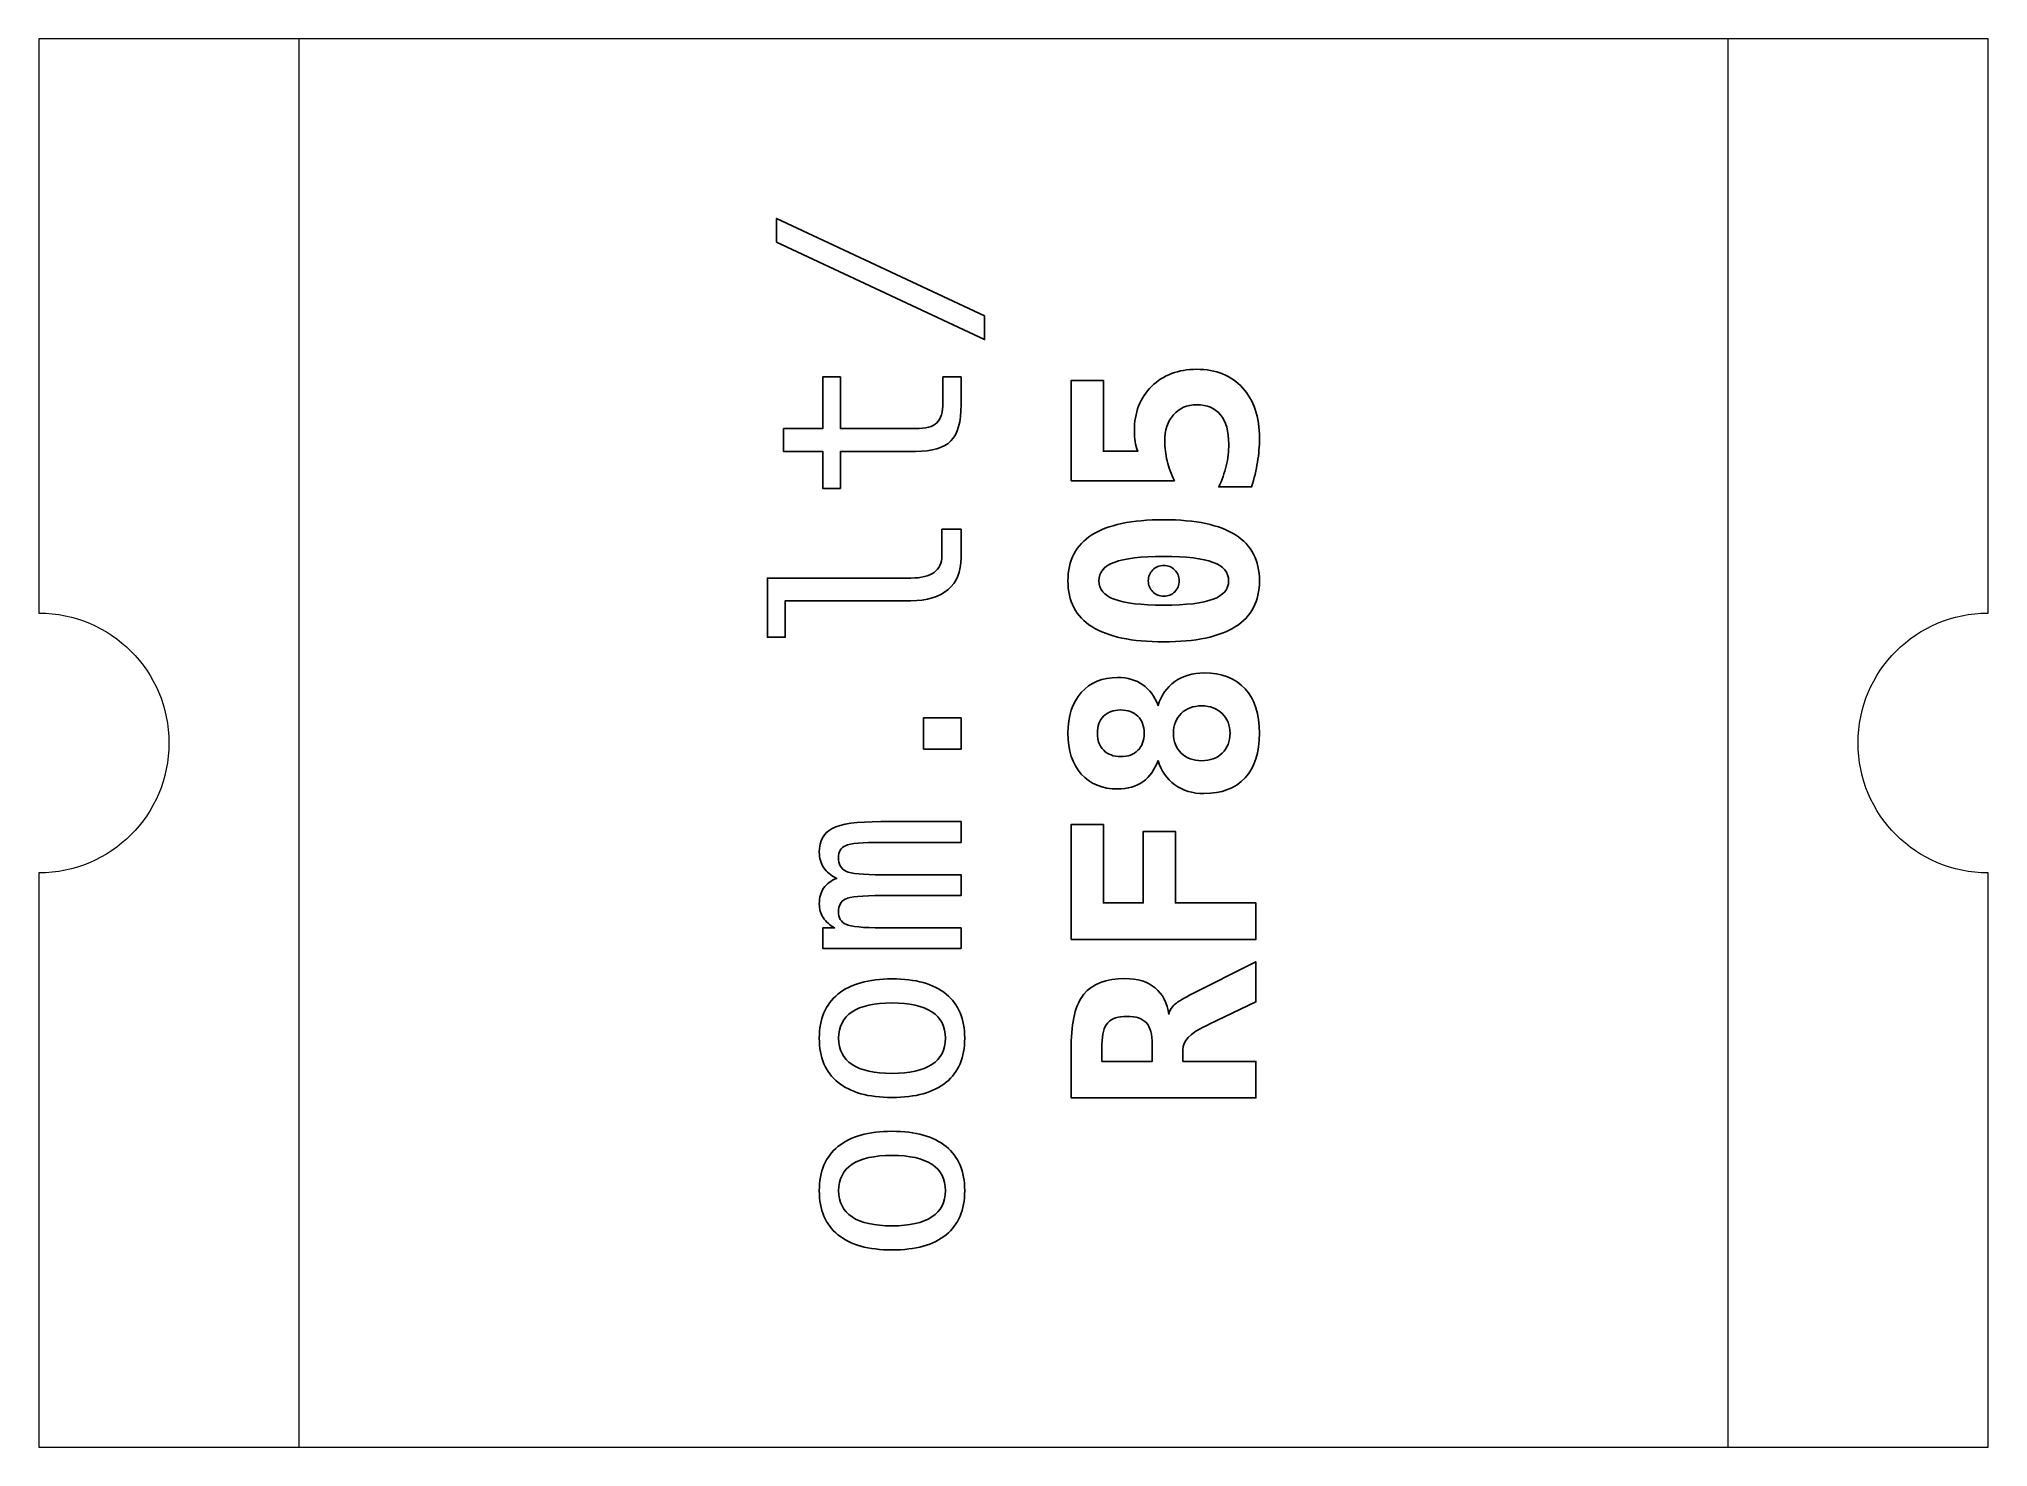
# Model space of a CAD drawing. Header units: centimetres. Extents: x -10.725 to -10.275, y -15.013 to -14.688.
import ezdxf

# ---------------------------------------------------------------- set-up
doc = ezdxf.new("R2010")
doc.units = ezdxf.units.CM
doc.header["$MEASUREMENT"] = 0
doc.layers.add('Layer 1', color=7, linetype='Continuous')

msp = doc.modelspace()

# ---------------------------------------------------------------- linework, layer by layer
at = {"layer": 'Layer 1', "color": 7, "lineweight": 9}
msp.add_open_spline([(-10.725, -14.68754), (-10.725, -14.68754), (-10.275, -14.68754), (-10.275, -14.68754), (-10.275, -14.68754), (-10.275, -14.68754), (-10.275, -14.82004), (-10.275, -14.82004), (-10.275, -14.82004), (-10.29157, -14.82004), (-10.305, -14.83347), (-10.305, -14.85004), (-10.305, -14.85004), (-10.305, -14.86661), (-10.29157, -14.88004), (-10.275, -14.88004), (-10.275, -14.88004), (-10.275, -14.88004), (-10.275, -15.01254), (-10.275, -15.01254), (-10.275, -15.01254), (-10.275, -15.01254), (-10.725, -15.01254), (-10.725, -15.01254), (-10.725, -15.01254), (-10.725, -15.01254), (-10.725, -14.88004), (-10.725, -14.88004), (-10.725, -14.88004), (-10.70843, -14.88004), (-10.695, -14.86661), (-10.695, -14.85004), (-10.695, -14.85004), (-10.695, -14.83347), (-10.70843, -14.82004), (-10.725, -14.82004), (-10.725, -14.82004), (-10.725, -14.82004), (-10.725, -14.68754), (-10.725, -14.68754)], degree=3, knots=[0, 0, 0, 0, 0.1, 0.1, 0.1, 0.1, 0.2, 0.2, 0.2, 0.2, 0.3, 0.3, 0.3, 0.3, 0.4, 0.4, 0.4, 0.4, 0.5, 0.5, 0.5, 0.5, 0.6, 0.6, 0.6, 0.6, 0.7, 0.7, 0.7, 0.7, 0.8, 0.8, 0.8, 0.8, 0.9, 0.9, 0.9, 0.9, 1, 1, 1, 1], dxfattribs=at)
at = {"layer": 'Layer 1', "color": 250, "lineweight": 9}
msp.add_open_spline([(-10.66502, -14.68754), (-10.66502, -14.68754), (-10.33503, -14.68754), (-10.33503, -14.68754), (-10.33503, -14.68754), (-10.33503, -14.68754), (-10.33503, -15.01254), (-10.33503, -15.01254), (-10.33503, -15.01254), (-10.33503, -15.01254), (-10.66502, -15.01254), (-10.66502, -15.01254), (-10.66502, -15.01254), (-10.66502, -15.01254), (-10.66502, -14.68754), (-10.66502, -14.68754)], degree=3, knots=[0, 0, 0, 0, 0.25, 0.25, 0.25, 0.25, 0.5, 0.5, 0.5, 0.5, 0.75, 0.75, 0.75, 0.75, 1, 1, 1, 1], dxfattribs=at)
at = {"layer": 'Layer 1', "color": 250}
for points, knots in [([(-10.55471, -14.73444), (-10.55471, -14.73444), (-10.55471, -14.72901), (-10.55471, -14.72901), (-10.55471, -14.72901), (-10.55471, -14.72901), (-10.50666, -14.75145), (-10.50666, -14.75145), (-10.50666, -14.75145), (-10.50666, -14.75145), (-10.50666, -14.75691), (-10.50666, -14.75691), (-10.50666, -14.75691), (-10.50666, -14.75691), (-10.55471, -14.73444), (-10.55471, -14.73444)], [0, 0, 0, 0, 0.25, 0.25, 0.25, 0.25, 0.5, 0.5, 0.5, 0.5, 0.75, 0.75, 0.75, 0.75, 1, 1, 1, 1]), ([(-10.55471, -14.73444), (-10.55471, -14.73444), (-10.55471, -14.72901), (-10.55471, -14.72901), (-10.55471, -14.72901), (-10.55471, -14.72901), (-10.50666, -14.75145), (-10.50666, -14.75145), (-10.50666, -14.75145), (-10.50666, -14.75145), (-10.50666, -14.75691), (-10.50666, -14.75691), (-10.50666, -14.75691), (-10.50666, -14.75691), (-10.55471, -14.73444), (-10.55471, -14.73444)], [0, 0, 0, 0, 0.25, 0.25, 0.25, 0.25, 0.5, 0.5, 0.5, 0.5, 0.75, 0.75, 0.75, 0.75, 1, 1, 1, 1]), ([(-10.48666, -14.78951), (-10.48666, -14.78951), (-10.48666, -14.76635), (-10.48666, -14.76635), (-10.48666, -14.76635), (-10.48666, -14.76635), (-10.47923, -14.76635), (-10.47923, -14.76635), (-10.47923, -14.76635), (-10.47923, -14.76635), (-10.47923, -14.78268), (-10.47923, -14.78268), (-10.47923, -14.78268), (-10.47923, -14.78268), (-10.47133, -14.78268), (-10.47133, -14.78268), (-10.47133, -14.78268), (-10.47159, -14.782), (-10.47179, -14.78126), (-10.47192, -14.78048), (-10.47192, -14.78048), (-10.47204, -14.7797), (-10.4721, -14.77888), (-10.4721, -14.778), (-10.4721, -14.778), (-10.4721, -14.77378), (-10.47077, -14.77035), (-10.46811, -14.76772), (-10.46811, -14.76772), (-10.46544, -14.7651), (-10.46198, -14.76378), (-10.45771, -14.76378), (-10.45771, -14.76378), (-10.45324, -14.76378), (-10.44971, -14.76521), (-10.44711, -14.76805), (-10.44711, -14.76805), (-10.44451, -14.7709), (-10.44321, -14.77477), (-10.44321, -14.77968), (-10.44321, -14.77968), (-10.44321, -14.78151), (-10.44337, -14.78336), (-10.44367, -14.78522), (-10.44367, -14.78522), (-10.44397, -14.78708), (-10.44443, -14.78899), (-10.44504, -14.79093), (-10.44504, -14.79093), (-10.44504, -14.79093), (-10.45263, -14.79093), (-10.45263, -14.79093), (-10.45263, -14.79093), (-10.45185, -14.78935), (-10.45127, -14.78772), (-10.45088, -14.78607), (-10.45088, -14.78607), (-10.45049, -14.7844), (-10.4503, -14.78272), (-10.4503, -14.78105), (-10.4503, -14.78105), (-10.4503, -14.77809), (-10.45093, -14.77583), (-10.4522, -14.77429), (-10.4522, -14.77429), (-10.45346, -14.77275), (-10.45529, -14.77198), (-10.45771, -14.77198), (-10.45771, -14.77198), (-10.45994, -14.77198), (-10.46172, -14.77275), (-10.46307, -14.77428), (-10.46307, -14.77428), (-10.4644, -14.77581), (-10.46508, -14.77785), (-10.46508, -14.78039), (-10.46508, -14.78039), (-10.46508, -14.78191), (-10.46489, -14.78341), (-10.46452, -14.78493), (-10.46452, -14.78493), (-10.46415, -14.78644), (-10.46359, -14.78797), (-10.46284, -14.78951), (-10.46284, -14.78951), (-10.46284, -14.78951), (-10.48666, -14.78951), (-10.48666, -14.78951)], [0, 0, 0, 0, 0.045455, 0.045455, 0.045455, 0.045455, 0.090909, 0.090909, 0.090909, 0.090909, 0.136364, 0.136364, 0.136364, 0.136364, 0.181818, 0.181818, 0.181818, 0.181818, 0.227273, 0.227273, 0.227273, 0.227273, 0.272727, 0.272727, 0.272727, 0.272727, 0.318182, 0.318182, 0.318182, 0.318182, 0.363636, 0.363636, 0.363636, 0.363636, 0.409091, 0.409091, 0.409091, 0.409091, 0.454545, 0.454545, 0.454545, 0.454545, 0.5, 0.5, 0.5, 0.5, 0.545455, 0.545455, 0.545455, 0.545455, 0.590909, 0.590909, 0.590909, 0.590909, 0.636364, 0.636364, 0.636364, 0.636364, 0.681818, 0.681818, 0.681818, 0.681818, 0.727273, 0.727273, 0.727273, 0.727273, 0.772727, 0.772727, 0.772727, 0.772727, 0.818182, 0.818182, 0.818182, 0.818182, 0.863636, 0.863636, 0.863636, 0.863636, 0.909091, 0.909091, 0.909091, 0.909091, 0.954545, 0.954545, 0.954545, 0.954545, 1, 1, 1, 1]), ([(-10.48666, -14.78951), (-10.48666, -14.78951), (-10.48666, -14.76635), (-10.48666, -14.76635), (-10.48666, -14.76635), (-10.48666, -14.76635), (-10.47923, -14.76635), (-10.47923, -14.76635), (-10.47923, -14.76635), (-10.47923, -14.76635), (-10.47923, -14.78268), (-10.47923, -14.78268), (-10.47923, -14.78268), (-10.47923, -14.78268), (-10.47133, -14.78268), (-10.47133, -14.78268), (-10.47133, -14.78268), (-10.47159, -14.782), (-10.47179, -14.78126), (-10.47192, -14.78048), (-10.47192, -14.78048), (-10.47204, -14.7797), (-10.4721, -14.77888), (-10.4721, -14.778), (-10.4721, -14.778), (-10.4721, -14.77378), (-10.47077, -14.77035), (-10.46811, -14.76772), (-10.46811, -14.76772), (-10.46544, -14.7651), (-10.46198, -14.76378), (-10.45771, -14.76378), (-10.45771, -14.76378), (-10.45324, -14.76378), (-10.44971, -14.76521), (-10.44711, -14.76805), (-10.44711, -14.76805), (-10.44451, -14.7709), (-10.44321, -14.77477), (-10.44321, -14.77968), (-10.44321, -14.77968), (-10.44321, -14.78151), (-10.44337, -14.78336), (-10.44367, -14.78522), (-10.44367, -14.78522), (-10.44397, -14.78708), (-10.44443, -14.78899), (-10.44504, -14.79093), (-10.44504, -14.79093), (-10.44504, -14.79093), (-10.45263, -14.79093), (-10.45263, -14.79093), (-10.45263, -14.79093), (-10.45185, -14.78935), (-10.45127, -14.78772), (-10.45088, -14.78607), (-10.45088, -14.78607), (-10.45049, -14.7844), (-10.4503, -14.78272), (-10.4503, -14.78105), (-10.4503, -14.78105), (-10.4503, -14.77809), (-10.45093, -14.77583), (-10.4522, -14.77429), (-10.4522, -14.77429), (-10.45346, -14.77275), (-10.45529, -14.77198), (-10.45771, -14.77198), (-10.45771, -14.77198), (-10.45994, -14.77198), (-10.46172, -14.77275), (-10.46307, -14.77428), (-10.46307, -14.77428), (-10.4644, -14.77581), (-10.46508, -14.77785), (-10.46508, -14.78039), (-10.46508, -14.78039), (-10.46508, -14.78191), (-10.46489, -14.78341), (-10.46452, -14.78493), (-10.46452, -14.78493), (-10.46415, -14.78644), (-10.46359, -14.78797), (-10.46284, -14.78951), (-10.46284, -14.78951), (-10.46284, -14.78951), (-10.48666, -14.78951), (-10.48666, -14.78951)], [0, 0, 0, 0, 0.045455, 0.045455, 0.045455, 0.045455, 0.090909, 0.090909, 0.090909, 0.090909, 0.136364, 0.136364, 0.136364, 0.136364, 0.181818, 0.181818, 0.181818, 0.181818, 0.227273, 0.227273, 0.227273, 0.227273, 0.272727, 0.272727, 0.272727, 0.272727, 0.318182, 0.318182, 0.318182, 0.318182, 0.363636, 0.363636, 0.363636, 0.363636, 0.409091, 0.409091, 0.409091, 0.409091, 0.454545, 0.454545, 0.454545, 0.454545, 0.5, 0.5, 0.5, 0.5, 0.545455, 0.545455, 0.545455, 0.545455, 0.590909, 0.590909, 0.590909, 0.590909, 0.636364, 0.636364, 0.636364, 0.636364, 0.681818, 0.681818, 0.681818, 0.681818, 0.727273, 0.727273, 0.727273, 0.727273, 0.772727, 0.772727, 0.772727, 0.772727, 0.818182, 0.818182, 0.818182, 0.818182, 0.863636, 0.863636, 0.863636, 0.863636, 0.909091, 0.909091, 0.909091, 0.909091, 0.954545, 0.954545, 0.954545, 0.954545, 1, 1, 1, 1]), ([(-10.55314, -14.77748), (-10.55314, -14.77748), (-10.54406, -14.77748), (-10.54406, -14.77748), (-10.54406, -14.77748), (-10.54406, -14.77748), (-10.54406, -14.76555), (-10.54406, -14.76555), (-10.54406, -14.76555), (-10.54406, -14.76555), (-10.53998, -14.76555), (-10.53998, -14.76555), (-10.53998, -14.76555), (-10.53998, -14.76555), (-10.53998, -14.77748), (-10.53998, -14.77748), (-10.53998, -14.77748), (-10.53998, -14.77748), (-10.52262, -14.77748), (-10.52262, -14.77748), (-10.52262, -14.77748), (-10.52026, -14.77748), (-10.51862, -14.77703), (-10.51769, -14.77614), (-10.51769, -14.77614), (-10.51676, -14.77524), (-10.51629, -14.77368), (-10.51629, -14.77146), (-10.51629, -14.77146), (-10.51629, -14.77146), (-10.51629, -14.76555), (-10.51629, -14.76555), (-10.51629, -14.76555), (-10.51629, -14.76555), (-10.51209, -14.76555), (-10.51209, -14.76555), (-10.51209, -14.76555), (-10.51209, -14.76555), (-10.51209, -14.77197), (-10.51209, -14.77197), (-10.51209, -14.77197), (-10.51209, -14.77591), (-10.51288, -14.77869), (-10.51446, -14.78031), (-10.51446, -14.78031), (-10.51604, -14.78192), (-10.51876, -14.78273), (-10.52262, -14.78273), (-10.52262, -14.78273), (-10.52262, -14.78273), (-10.53998, -14.78273), (-10.53998, -14.78273), (-10.53998, -14.78273), (-10.53998, -14.78273), (-10.53998, -14.79127), (-10.53998, -14.79127), (-10.53998, -14.79127), (-10.53998, -14.79127), (-10.54406, -14.79127), (-10.54406, -14.79127), (-10.54406, -14.79127), (-10.54406, -14.79127), (-10.54406, -14.78273), (-10.54406, -14.78273), (-10.54406, -14.78273), (-10.54406, -14.78273), (-10.55314, -14.78273), (-10.55314, -14.78273), (-10.55314, -14.78273), (-10.55314, -14.78273), (-10.55314, -14.77748), (-10.55314, -14.77748)], [0, 0, 0, 0, 0.055556, 0.055556, 0.055556, 0.055556, 0.111111, 0.111111, 0.111111, 0.111111, 0.166667, 0.166667, 0.166667, 0.166667, 0.222222, 0.222222, 0.222222, 0.222222, 0.277778, 0.277778, 0.277778, 0.277778, 0.333333, 0.333333, 0.333333, 0.333333, 0.388889, 0.388889, 0.388889, 0.388889, 0.444444, 0.444444, 0.444444, 0.444444, 0.5, 0.5, 0.5, 0.5, 0.555556, 0.555556, 0.555556, 0.555556, 0.611111, 0.611111, 0.611111, 0.611111, 0.666667, 0.666667, 0.666667, 0.666667, 0.722222, 0.722222, 0.722222, 0.722222, 0.777778, 0.777778, 0.777778, 0.777778, 0.833333, 0.833333, 0.833333, 0.833333, 0.888889, 0.888889, 0.888889, 0.888889, 0.944444, 0.944444, 0.944444, 0.944444, 1, 1, 1, 1]), ([(-10.55314, -14.77748), (-10.55314, -14.77748), (-10.54406, -14.77748), (-10.54406, -14.77748), (-10.54406, -14.77748), (-10.54406, -14.77748), (-10.54406, -14.76555), (-10.54406, -14.76555), (-10.54406, -14.76555), (-10.54406, -14.76555), (-10.53998, -14.76555), (-10.53998, -14.76555), (-10.53998, -14.76555), (-10.53998, -14.76555), (-10.53998, -14.77748), (-10.53998, -14.77748), (-10.53998, -14.77748), (-10.53998, -14.77748), (-10.52262, -14.77748), (-10.52262, -14.77748), (-10.52262, -14.77748), (-10.52026, -14.77748), (-10.51862, -14.77703), (-10.51769, -14.77614), (-10.51769, -14.77614), (-10.51676, -14.77524), (-10.51629, -14.77368), (-10.51629, -14.77146), (-10.51629, -14.77146), (-10.51629, -14.77146), (-10.51629, -14.76555), (-10.51629, -14.76555), (-10.51629, -14.76555), (-10.51629, -14.76555), (-10.51209, -14.76555), (-10.51209, -14.76555), (-10.51209, -14.76555), (-10.51209, -14.76555), (-10.51209, -14.77197), (-10.51209, -14.77197), (-10.51209, -14.77197), (-10.51209, -14.77591), (-10.51288, -14.77869), (-10.51446, -14.78031), (-10.51446, -14.78031), (-10.51604, -14.78192), (-10.51876, -14.78273), (-10.52262, -14.78273), (-10.52262, -14.78273), (-10.52262, -14.78273), (-10.53998, -14.78273), (-10.53998, -14.78273), (-10.53998, -14.78273), (-10.53998, -14.78273), (-10.53998, -14.79127), (-10.53998, -14.79127), (-10.53998, -14.79127), (-10.53998, -14.79127), (-10.54406, -14.79127), (-10.54406, -14.79127), (-10.54406, -14.79127), (-10.54406, -14.79127), (-10.54406, -14.78273), (-10.54406, -14.78273), (-10.54406, -14.78273), (-10.54406, -14.78273), (-10.55314, -14.78273), (-10.55314, -14.78273), (-10.55314, -14.78273), (-10.55314, -14.78273), (-10.55314, -14.77748), (-10.55314, -14.77748)], [0, 0, 0, 0, 0.055556, 0.055556, 0.055556, 0.055556, 0.111111, 0.111111, 0.111111, 0.111111, 0.166667, 0.166667, 0.166667, 0.166667, 0.222222, 0.222222, 0.222222, 0.222222, 0.277778, 0.277778, 0.277778, 0.277778, 0.333333, 0.333333, 0.333333, 0.333333, 0.388889, 0.388889, 0.388889, 0.388889, 0.444444, 0.444444, 0.444444, 0.444444, 0.5, 0.5, 0.5, 0.5, 0.555556, 0.555556, 0.555556, 0.555556, 0.611111, 0.611111, 0.611111, 0.611111, 0.666667, 0.666667, 0.666667, 0.666667, 0.722222, 0.722222, 0.722222, 0.722222, 0.777778, 0.777778, 0.777778, 0.777778, 0.833333, 0.833333, 0.833333, 0.833333, 0.888889, 0.888889, 0.888889, 0.888889, 0.944444, 0.944444, 0.944444, 0.944444, 1, 1, 1, 1]), ([(-10.46531, -14.82669), (-10.47269, -14.82669), (-10.47822, -14.82552), (-10.4819, -14.82318), (-10.4819, -14.82318), (-10.48559, -14.82084), (-10.48743, -14.81732), (-10.48743, -14.81261), (-10.48743, -14.81261), (-10.48743, -14.8079), (-10.4856, -14.80437), (-10.48192, -14.80202), (-10.48192, -14.80202), (-10.47825, -14.79968), (-10.4727, -14.79851), (-10.46531, -14.79851), (-10.46531, -14.79851), (-10.45792, -14.79851), (-10.45239, -14.79968), (-10.44872, -14.80202), (-10.44872, -14.80202), (-10.44504, -14.80437), (-10.44321, -14.8079), (-10.44321, -14.81261), (-10.44321, -14.81261), (-10.44321, -14.81732), (-10.44505, -14.82084), (-10.44874, -14.82318), (-10.44874, -14.82318), (-10.45242, -14.82552), (-10.45794, -14.82669), (-10.46531, -14.82669)], [0, 0, 0, 0, 0.125, 0.125, 0.125, 0.125, 0.25, 0.25, 0.25, 0.25, 0.375, 0.375, 0.375, 0.375, 0.5, 0.5, 0.5, 0.5, 0.625, 0.625, 0.625, 0.625, 0.75, 0.75, 0.75, 0.75, 0.875, 0.875, 0.875, 0.875, 1, 1, 1, 1]), ([(-10.46531, -14.82669), (-10.47269, -14.82669), (-10.47822, -14.82552), (-10.4819, -14.82318), (-10.4819, -14.82318), (-10.48559, -14.82084), (-10.48743, -14.81732), (-10.48743, -14.81261), (-10.48743, -14.81261), (-10.48743, -14.8079), (-10.4856, -14.80437), (-10.48192, -14.80202), (-10.48192, -14.80202), (-10.47825, -14.79968), (-10.4727, -14.79851), (-10.46531, -14.79851), (-10.46531, -14.79851), (-10.45792, -14.79851), (-10.45239, -14.79968), (-10.44872, -14.80202), (-10.44872, -14.80202), (-10.44504, -14.80437), (-10.44321, -14.8079), (-10.44321, -14.81261), (-10.44321, -14.81261), (-10.44321, -14.81732), (-10.44505, -14.82084), (-10.44874, -14.82318), (-10.44874, -14.82318), (-10.45242, -14.82552), (-10.45794, -14.82669), (-10.46531, -14.82669)], [0, 0, 0, 0, 0.125, 0.125, 0.125, 0.125, 0.25, 0.25, 0.25, 0.25, 0.375, 0.375, 0.375, 0.375, 0.5, 0.5, 0.5, 0.5, 0.625, 0.625, 0.625, 0.625, 0.75, 0.75, 0.75, 0.75, 0.875, 0.875, 0.875, 0.875, 1, 1, 1, 1]), ([(-10.52367, -14.81196), (-10.52132, -14.81196), (-10.51954, -14.81153), (-10.51835, -14.81066), (-10.51835, -14.81066), (-10.51715, -14.8098), (-10.51654, -14.80852), (-10.51654, -14.80683), (-10.51654, -14.80683), (-10.51654, -14.80683), (-10.51654, -14.80069), (-10.51654, -14.80069), (-10.51654, -14.80069), (-10.51654, -14.80069), (-10.51209, -14.80069), (-10.51209, -14.80069), (-10.51209, -14.80069), (-10.51209, -14.80069), (-10.51209, -14.80733), (-10.51209, -14.80733), (-10.51209, -14.80733), (-10.51209, -14.81048), (-10.5131, -14.81291), (-10.51512, -14.81463), (-10.51512, -14.81463), (-10.51714, -14.81635), (-10.51999, -14.81721), (-10.52367, -14.81721), (-10.52367, -14.81721), (-10.52367, -14.81721), (-10.55271, -14.81721), (-10.55271, -14.81721), (-10.55271, -14.81721), (-10.55271, -14.81721), (-10.55271, -14.82563), (-10.55271, -14.82563), (-10.55271, -14.82563), (-10.55271, -14.82563), (-10.55682, -14.82563), (-10.55682, -14.82563), (-10.55682, -14.82563), (-10.55682, -14.82563), (-10.55682, -14.81196), (-10.55682, -14.81196), (-10.55682, -14.81196), (-10.55682, -14.81196), (-10.52367, -14.81196), (-10.52367, -14.81196)], [0, 0, 0, 0, 0.083333, 0.083333, 0.083333, 0.083333, 0.166667, 0.166667, 0.166667, 0.166667, 0.25, 0.25, 0.25, 0.25, 0.333333, 0.333333, 0.333333, 0.333333, 0.416667, 0.416667, 0.416667, 0.416667, 0.5, 0.5, 0.5, 0.5, 0.583333, 0.583333, 0.583333, 0.583333, 0.666667, 0.666667, 0.666667, 0.666667, 0.75, 0.75, 0.75, 0.75, 0.833333, 0.833333, 0.833333, 0.833333, 0.916667, 0.916667, 0.916667, 0.916667, 1, 1, 1, 1]), ([(-10.52367, -14.81196), (-10.52132, -14.81196), (-10.51954, -14.81153), (-10.51835, -14.81066), (-10.51835, -14.81066), (-10.51715, -14.8098), (-10.51654, -14.80852), (-10.51654, -14.80683), (-10.51654, -14.80683), (-10.51654, -14.80683), (-10.51654, -14.80069), (-10.51654, -14.80069), (-10.51654, -14.80069), (-10.51654, -14.80069), (-10.51209, -14.80069), (-10.51209, -14.80069), (-10.51209, -14.80069), (-10.51209, -14.80069), (-10.51209, -14.80733), (-10.51209, -14.80733), (-10.51209, -14.80733), (-10.51209, -14.81048), (-10.5131, -14.81291), (-10.51512, -14.81463), (-10.51512, -14.81463), (-10.51714, -14.81635), (-10.51999, -14.81721), (-10.52367, -14.81721), (-10.52367, -14.81721), (-10.52367, -14.81721), (-10.55271, -14.81721), (-10.55271, -14.81721), (-10.55271, -14.81721), (-10.55271, -14.81721), (-10.55271, -14.82563), (-10.55271, -14.82563), (-10.55271, -14.82563), (-10.55271, -14.82563), (-10.55682, -14.82563), (-10.55682, -14.82563), (-10.55682, -14.82563), (-10.55682, -14.82563), (-10.55682, -14.81196), (-10.55682, -14.81196), (-10.55682, -14.81196), (-10.55682, -14.81196), (-10.52367, -14.81196), (-10.52367, -14.81196)], [0, 0, 0, 0, 0.083333, 0.083333, 0.083333, 0.083333, 0.166667, 0.166667, 0.166667, 0.166667, 0.25, 0.25, 0.25, 0.25, 0.333333, 0.333333, 0.333333, 0.333333, 0.416667, 0.416667, 0.416667, 0.416667, 0.5, 0.5, 0.5, 0.5, 0.583333, 0.583333, 0.583333, 0.583333, 0.666667, 0.666667, 0.666667, 0.666667, 0.75, 0.75, 0.75, 0.75, 0.833333, 0.833333, 0.833333, 0.833333, 0.916667, 0.916667, 0.916667, 0.916667, 1, 1, 1, 1]), ([(-10.48029, -14.81261), (-10.48029, -14.81456), (-10.47911, -14.81597), (-10.47673, -14.81687), (-10.47673, -14.81687), (-10.47434, -14.81777), (-10.47054, -14.81822), (-10.46531, -14.81822), (-10.46531, -14.81822), (-10.46009, -14.81822), (-10.4563, -14.81777), (-10.45391, -14.81687), (-10.45391, -14.81687), (-10.45153, -14.81597), (-10.45034, -14.81456), (-10.45034, -14.81261), (-10.45034, -14.81261), (-10.45034, -14.81065), (-10.45153, -14.80923), (-10.45391, -14.80834), (-10.45391, -14.80834), (-10.4563, -14.80744), (-10.46009, -14.80699), (-10.46531, -14.80699), (-10.46531, -14.80699), (-10.47054, -14.80699), (-10.47434, -14.80744), (-10.47673, -14.80834), (-10.47673, -14.80834), (-10.47911, -14.80923), (-10.48029, -14.81065), (-10.48029, -14.81261)], [0, 0, 0, 0, 0.125, 0.125, 0.125, 0.125, 0.25, 0.25, 0.25, 0.25, 0.375, 0.375, 0.375, 0.375, 0.5, 0.5, 0.5, 0.5, 0.625, 0.625, 0.625, 0.625, 0.75, 0.75, 0.75, 0.75, 0.875, 0.875, 0.875, 0.875, 1, 1, 1, 1]), ([(-10.48029, -14.81261), (-10.48029, -14.81456), (-10.47911, -14.81597), (-10.47673, -14.81687), (-10.47673, -14.81687), (-10.47434, -14.81777), (-10.47054, -14.81822), (-10.46531, -14.81822), (-10.46531, -14.81822), (-10.46009, -14.81822), (-10.4563, -14.81777), (-10.45391, -14.81687), (-10.45391, -14.81687), (-10.45153, -14.81597), (-10.45034, -14.81456), (-10.45034, -14.81261), (-10.45034, -14.81261), (-10.45034, -14.81065), (-10.45153, -14.80923), (-10.45391, -14.80834), (-10.45391, -14.80834), (-10.4563, -14.80744), (-10.46009, -14.80699), (-10.46531, -14.80699), (-10.46531, -14.80699), (-10.47054, -14.80699), (-10.47434, -14.80744), (-10.47673, -14.80834), (-10.47673, -14.80834), (-10.47911, -14.80923), (-10.48029, -14.81065), (-10.48029, -14.81261)], [0, 0, 0, 0, 0.125, 0.125, 0.125, 0.125, 0.25, 0.25, 0.25, 0.25, 0.375, 0.375, 0.375, 0.375, 0.5, 0.5, 0.5, 0.5, 0.625, 0.625, 0.625, 0.625, 0.75, 0.75, 0.75, 0.75, 0.875, 0.875, 0.875, 0.875, 1, 1, 1, 1]), ([(-10.46531, -14.81616), (-10.46631, -14.81616), (-10.46716, -14.81582), (-10.46784, -14.81513), (-10.46784, -14.81513), (-10.46853, -14.81445), (-10.46888, -14.81361), (-10.46888, -14.81261), (-10.46888, -14.81261), (-10.46888, -14.81161), (-10.46853, -14.81076), (-10.46784, -14.81008), (-10.46784, -14.81008), (-10.46716, -14.80939), (-10.46631, -14.80905), (-10.46531, -14.80905), (-10.46531, -14.80905), (-10.46432, -14.80905), (-10.46348, -14.80939), (-10.4628, -14.81008), (-10.4628, -14.81008), (-10.4621, -14.81076), (-10.46176, -14.81161), (-10.46176, -14.81261), (-10.46176, -14.81261), (-10.46176, -14.81361), (-10.4621, -14.81445), (-10.46278, -14.81513), (-10.46278, -14.81513), (-10.46345, -14.81582), (-10.4643, -14.81616), (-10.46531, -14.81616)], [0, 0, 0, 0, 0.125, 0.125, 0.125, 0.125, 0.25, 0.25, 0.25, 0.25, 0.375, 0.375, 0.375, 0.375, 0.5, 0.5, 0.5, 0.5, 0.625, 0.625, 0.625, 0.625, 0.75, 0.75, 0.75, 0.75, 0.875, 0.875, 0.875, 0.875, 1, 1, 1, 1]), ([(-10.46531, -14.81616), (-10.46631, -14.81616), (-10.46716, -14.81582), (-10.46784, -14.81513), (-10.46784, -14.81513), (-10.46853, -14.81445), (-10.46888, -14.81361), (-10.46888, -14.81261), (-10.46888, -14.81261), (-10.46888, -14.81161), (-10.46853, -14.81076), (-10.46784, -14.81008), (-10.46784, -14.81008), (-10.46716, -14.80939), (-10.46631, -14.80905), (-10.46531, -14.80905), (-10.46531, -14.80905), (-10.46432, -14.80905), (-10.46348, -14.80939), (-10.4628, -14.81008), (-10.4628, -14.81008), (-10.4621, -14.81076), (-10.46176, -14.81161), (-10.46176, -14.81261), (-10.46176, -14.81261), (-10.46176, -14.81361), (-10.4621, -14.81445), (-10.46278, -14.81513), (-10.46278, -14.81513), (-10.46345, -14.81582), (-10.4643, -14.81616), (-10.46531, -14.81616)], [0, 0, 0, 0, 0.125, 0.125, 0.125, 0.125, 0.25, 0.25, 0.25, 0.25, 0.375, 0.375, 0.375, 0.375, 0.5, 0.5, 0.5, 0.5, 0.625, 0.625, 0.625, 0.625, 0.75, 0.75, 0.75, 0.75, 0.875, 0.875, 0.875, 0.875, 1, 1, 1, 1]), ([(-10.46663, -14.85406), (-10.46737, -14.85621), (-10.46853, -14.85785), (-10.47012, -14.85897), (-10.47012, -14.85897), (-10.47171, -14.86009), (-10.47365, -14.86065), (-10.47596, -14.86065), (-10.47596, -14.86065), (-10.4795, -14.86065), (-10.48229, -14.85951), (-10.48435, -14.8572), (-10.48435, -14.8572), (-10.4864, -14.8549), (-10.48743, -14.85177), (-10.48743, -14.8478), (-10.48743, -14.8478), (-10.48743, -14.84383), (-10.4864, -14.84069), (-10.48435, -14.83839), (-10.48435, -14.83839), (-10.48229, -14.83608), (-10.4795, -14.83493), (-10.47596, -14.83493), (-10.47596, -14.83493), (-10.47367, -14.83493), (-10.47174, -14.83549), (-10.47015, -14.83659), (-10.47015, -14.83659), (-10.46856, -14.83769), (-10.46739, -14.8393), (-10.46663, -14.84141), (-10.46663, -14.84141), (-10.4659, -14.83905), (-10.46461, -14.83721), (-10.46274, -14.83588), (-10.46274, -14.83588), (-10.46088, -14.83454), (-10.45864, -14.83388), (-10.45603, -14.83388), (-10.45603, -14.83388), (-10.45194, -14.83388), (-10.44878, -14.83509), (-10.44655, -14.8375), (-10.44655, -14.8375), (-10.44432, -14.83992), (-10.44321, -14.84336), (-10.44321, -14.8478), (-10.44321, -14.8478), (-10.44321, -14.85224), (-10.44432, -14.85567), (-10.44655, -14.85808), (-10.44655, -14.85808), (-10.44878, -14.8605), (-10.45194, -14.86171), (-10.45603, -14.86171), (-10.45603, -14.86171), (-10.45866, -14.86171), (-10.46091, -14.86103), (-10.46277, -14.85968), (-10.46277, -14.85968), (-10.46464, -14.85833), (-10.46592, -14.85646), (-10.46663, -14.85406)], [0, 0, 0, 0, 0.0625, 0.0625, 0.0625, 0.0625, 0.125, 0.125, 0.125, 0.125, 0.1875, 0.1875, 0.1875, 0.1875, 0.25, 0.25, 0.25, 0.25, 0.3125, 0.3125, 0.3125, 0.3125, 0.375, 0.375, 0.375, 0.375, 0.4375, 0.4375, 0.4375, 0.4375, 0.5, 0.5, 0.5, 0.5, 0.5625, 0.5625, 0.5625, 0.5625, 0.625, 0.625, 0.625, 0.625, 0.6875, 0.6875, 0.6875, 0.6875, 0.75, 0.75, 0.75, 0.75, 0.8125, 0.8125, 0.8125, 0.8125, 0.875, 0.875, 0.875, 0.875, 0.9375, 0.9375, 0.9375, 0.9375, 1, 1, 1, 1]), ([(-10.46663, -14.85406), (-10.46737, -14.85621), (-10.46853, -14.85785), (-10.47012, -14.85897), (-10.47012, -14.85897), (-10.47171, -14.86009), (-10.47365, -14.86065), (-10.47596, -14.86065), (-10.47596, -14.86065), (-10.4795, -14.86065), (-10.48229, -14.85951), (-10.48435, -14.8572), (-10.48435, -14.8572), (-10.4864, -14.8549), (-10.48743, -14.85177), (-10.48743, -14.8478), (-10.48743, -14.8478), (-10.48743, -14.84383), (-10.4864, -14.84069), (-10.48435, -14.83839), (-10.48435, -14.83839), (-10.48229, -14.83608), (-10.4795, -14.83493), (-10.47596, -14.83493), (-10.47596, -14.83493), (-10.47367, -14.83493), (-10.47174, -14.83549), (-10.47015, -14.83659), (-10.47015, -14.83659), (-10.46856, -14.83769), (-10.46739, -14.8393), (-10.46663, -14.84141), (-10.46663, -14.84141), (-10.4659, -14.83905), (-10.46461, -14.83721), (-10.46274, -14.83588), (-10.46274, -14.83588), (-10.46088, -14.83454), (-10.45864, -14.83388), (-10.45603, -14.83388), (-10.45603, -14.83388), (-10.45194, -14.83388), (-10.44878, -14.83509), (-10.44655, -14.8375), (-10.44655, -14.8375), (-10.44432, -14.83992), (-10.44321, -14.84336), (-10.44321, -14.8478), (-10.44321, -14.8478), (-10.44321, -14.85224), (-10.44432, -14.85567), (-10.44655, -14.85808), (-10.44655, -14.85808), (-10.44878, -14.8605), (-10.45194, -14.86171), (-10.45603, -14.86171), (-10.45603, -14.86171), (-10.45866, -14.86171), (-10.46091, -14.86103), (-10.46277, -14.85968), (-10.46277, -14.85968), (-10.46464, -14.85833), (-10.46592, -14.85646), (-10.46663, -14.85406)], [0, 0, 0, 0, 0.0625, 0.0625, 0.0625, 0.0625, 0.125, 0.125, 0.125, 0.125, 0.1875, 0.1875, 0.1875, 0.1875, 0.25, 0.25, 0.25, 0.25, 0.3125, 0.3125, 0.3125, 0.3125, 0.375, 0.375, 0.375, 0.375, 0.4375, 0.4375, 0.4375, 0.4375, 0.5, 0.5, 0.5, 0.5, 0.5625, 0.5625, 0.5625, 0.5625, 0.625, 0.625, 0.625, 0.625, 0.6875, 0.6875, 0.6875, 0.6875, 0.75, 0.75, 0.75, 0.75, 0.8125, 0.8125, 0.8125, 0.8125, 0.875, 0.875, 0.875, 0.875, 0.9375, 0.9375, 0.9375, 0.9375, 1, 1, 1, 1]), ([(-10.5208, -14.85143), (-10.5208, -14.85143), (-10.5208, -14.84424), (-10.5208, -14.84424), (-10.5208, -14.84424), (-10.5208, -14.84424), (-10.51209, -14.84424), (-10.51209, -14.84424), (-10.51209, -14.84424), (-10.51209, -14.84424), (-10.51209, -14.85143), (-10.51209, -14.85143), (-10.51209, -14.85143), (-10.51209, -14.85143), (-10.5208, -14.85143), (-10.5208, -14.85143)], [0, 0, 0, 0, 0.25, 0.25, 0.25, 0.25, 0.5, 0.5, 0.5, 0.5, 0.75, 0.75, 0.75, 0.75, 1, 1, 1, 1]), ([(-10.5208, -14.85143), (-10.5208, -14.85143), (-10.5208, -14.84424), (-10.5208, -14.84424), (-10.5208, -14.84424), (-10.5208, -14.84424), (-10.51209, -14.84424), (-10.51209, -14.84424), (-10.51209, -14.84424), (-10.51209, -14.84424), (-10.51209, -14.85143), (-10.51209, -14.85143), (-10.51209, -14.85143), (-10.51209, -14.85143), (-10.5208, -14.85143), (-10.5208, -14.85143)], [0, 0, 0, 0, 0.25, 0.25, 0.25, 0.25, 0.5, 0.5, 0.5, 0.5, 0.75, 0.75, 0.75, 0.75, 1, 1, 1, 1]), ([(-10.47527, -14.85317), (-10.4736, -14.85317), (-10.47227, -14.85269), (-10.47129, -14.85173), (-10.47129, -14.85173), (-10.47031, -14.85077), (-10.46982, -14.84946), (-10.46982, -14.8478), (-10.46982, -14.8478), (-10.46982, -14.84614), (-10.47031, -14.84481), (-10.47129, -14.84386), (-10.47129, -14.84386), (-10.47227, -14.84289), (-10.4736, -14.84242), (-10.47527, -14.84242), (-10.47527, -14.84242), (-10.47692, -14.84242), (-10.47823, -14.84289), (-10.47919, -14.84386), (-10.47919, -14.84386), (-10.48016, -14.84481), (-10.48064, -14.84614), (-10.48064, -14.8478), (-10.48064, -14.8478), (-10.48064, -14.84944), (-10.48015, -14.85075), (-10.47918, -14.85172), (-10.47918, -14.85172), (-10.47821, -14.85268), (-10.4769, -14.85317), (-10.47527, -14.85317)], [0, 0, 0, 0, 0.125, 0.125, 0.125, 0.125, 0.25, 0.25, 0.25, 0.25, 0.375, 0.375, 0.375, 0.375, 0.5, 0.5, 0.5, 0.5, 0.625, 0.625, 0.625, 0.625, 0.75, 0.75, 0.75, 0.75, 0.875, 0.875, 0.875, 0.875, 1, 1, 1, 1]), ([(-10.47527, -14.85317), (-10.4736, -14.85317), (-10.47227, -14.85269), (-10.47129, -14.85173), (-10.47129, -14.85173), (-10.47031, -14.85077), (-10.46982, -14.84946), (-10.46982, -14.8478), (-10.46982, -14.8478), (-10.46982, -14.84614), (-10.47031, -14.84481), (-10.47129, -14.84386), (-10.47129, -14.84386), (-10.47227, -14.84289), (-10.4736, -14.84242), (-10.47527, -14.84242), (-10.47527, -14.84242), (-10.47692, -14.84242), (-10.47823, -14.84289), (-10.47919, -14.84386), (-10.47919, -14.84386), (-10.48016, -14.84481), (-10.48064, -14.84614), (-10.48064, -14.8478), (-10.48064, -14.8478), (-10.48064, -14.84944), (-10.48015, -14.85075), (-10.47918, -14.85172), (-10.47918, -14.85172), (-10.47821, -14.85268), (-10.4769, -14.85317), (-10.47527, -14.85317)], [0, 0, 0, 0, 0.125, 0.125, 0.125, 0.125, 0.25, 0.25, 0.25, 0.25, 0.375, 0.375, 0.375, 0.375, 0.5, 0.5, 0.5, 0.5, 0.625, 0.625, 0.625, 0.625, 0.75, 0.75, 0.75, 0.75, 0.875, 0.875, 0.875, 0.875, 1, 1, 1, 1]), ([(-10.46306, -14.8478), (-10.46306, -14.84969), (-10.46246, -14.85121), (-10.46128, -14.85237), (-10.46128, -14.85237), (-10.46009, -14.85353), (-10.45851, -14.85412), (-10.45654, -14.85412), (-10.45654, -14.85412), (-10.45458, -14.85412), (-10.453, -14.85353), (-10.45181, -14.85237), (-10.45181, -14.85237), (-10.45061, -14.85121), (-10.45, -14.84969), (-10.45, -14.8478), (-10.45, -14.8478), (-10.45, -14.84592), (-10.45062, -14.84439), (-10.45183, -14.84322), (-10.45183, -14.84322), (-10.45305, -14.84205), (-10.45462, -14.84147), (-10.45654, -14.84147), (-10.45654, -14.84147), (-10.45851, -14.84147), (-10.46009, -14.84205), (-10.46128, -14.84321), (-10.46128, -14.84321), (-10.46246, -14.84437), (-10.46306, -14.8459), (-10.46306, -14.8478)], [0, 0, 0, 0, 0.125, 0.125, 0.125, 0.125, 0.25, 0.25, 0.25, 0.25, 0.375, 0.375, 0.375, 0.375, 0.5, 0.5, 0.5, 0.5, 0.625, 0.625, 0.625, 0.625, 0.75, 0.75, 0.75, 0.75, 0.875, 0.875, 0.875, 0.875, 1, 1, 1, 1]), ([(-10.46306, -14.8478), (-10.46306, -14.84969), (-10.46246, -14.85121), (-10.46128, -14.85237), (-10.46128, -14.85237), (-10.46009, -14.85353), (-10.45851, -14.85412), (-10.45654, -14.85412), (-10.45654, -14.85412), (-10.45458, -14.85412), (-10.453, -14.85353), (-10.45181, -14.85237), (-10.45181, -14.85237), (-10.45061, -14.85121), (-10.45, -14.84969), (-10.45, -14.8478), (-10.45, -14.8478), (-10.45, -14.84592), (-10.45062, -14.84439), (-10.45183, -14.84322), (-10.45183, -14.84322), (-10.45305, -14.84205), (-10.45462, -14.84147), (-10.45654, -14.84147), (-10.45654, -14.84147), (-10.45851, -14.84147), (-10.46009, -14.84205), (-10.46128, -14.84321), (-10.46128, -14.84321), (-10.46246, -14.84437), (-10.46306, -14.8459), (-10.46306, -14.8478)], [0, 0, 0, 0, 0.125, 0.125, 0.125, 0.125, 0.25, 0.25, 0.25, 0.25, 0.375, 0.375, 0.375, 0.375, 0.5, 0.5, 0.5, 0.5, 0.625, 0.625, 0.625, 0.625, 0.75, 0.75, 0.75, 0.75, 0.875, 0.875, 0.875, 0.875, 1, 1, 1, 1]), ([(-10.5408, -14.88129), (-10.54218, -14.88065), (-10.54319, -14.87982), (-10.54384, -14.87881), (-10.54384, -14.87881), (-10.5445, -14.87782), (-10.54483, -14.87661), (-10.54483, -14.87521), (-10.54483, -14.87521), (-10.54483, -14.87264), (-10.54383, -14.87082), (-10.54185, -14.86977), (-10.54185, -14.86977), (-10.53986, -14.86871), (-10.53612, -14.86818), (-10.53061, -14.86818), (-10.53061, -14.86818), (-10.53061, -14.86818), (-10.51209, -14.86818), (-10.51209, -14.86818), (-10.51209, -14.86818), (-10.51209, -14.86818), (-10.51209, -14.87298), (-10.51209, -14.87298), (-10.51209, -14.87298), (-10.51209, -14.87298), (-10.53039, -14.87298), (-10.53039, -14.87298), (-10.53039, -14.87298), (-10.5349, -14.87298), (-10.5377, -14.87323), (-10.5388, -14.87374), (-10.5388, -14.87374), (-10.53989, -14.87423), (-10.54043, -14.87516), (-10.54043, -14.87649), (-10.54043, -14.87649), (-10.54043, -14.87801), (-10.53985, -14.87906), (-10.53868, -14.87962), (-10.53868, -14.87962), (-10.53751, -14.88018), (-10.53474, -14.88046), (-10.53039, -14.88046), (-10.53039, -14.88046), (-10.53039, -14.88046), (-10.51209, -14.88046), (-10.51209, -14.88046), (-10.51209, -14.88046), (-10.51209, -14.88046), (-10.51209, -14.88525), (-10.51209, -14.88525), (-10.51209, -14.88525), (-10.51209, -14.88525), (-10.53039, -14.88525), (-10.53039, -14.88525), (-10.53039, -14.88525), (-10.53496, -14.88525), (-10.53777, -14.88553), (-10.53884, -14.88607), (-10.53884, -14.88607), (-10.5399, -14.88661), (-10.54043, -14.88758), (-10.54043, -14.889), (-10.54043, -14.889), (-10.54043, -14.89039), (-10.53985, -14.89135), (-10.53868, -14.89189), (-10.53868, -14.89189), (-10.53751, -14.89243), (-10.53474, -14.89271), (-10.53039, -14.89271), (-10.53039, -14.89271), (-10.53039, -14.89271), (-10.51209, -14.89271), (-10.51209, -14.89271), (-10.51209, -14.89271), (-10.51209, -14.89271), (-10.51209, -14.89747), (-10.51209, -14.89747), (-10.51209, -14.89747), (-10.51209, -14.89747), (-10.54406, -14.89747), (-10.54406, -14.89747), (-10.54406, -14.89747), (-10.54406, -14.89747), (-10.54406, -14.89271), (-10.54406, -14.89271), (-10.54406, -14.89271), (-10.54406, -14.89271), (-10.54132, -14.89271), (-10.54132, -14.89271), (-10.54132, -14.89271), (-10.54246, -14.89208), (-10.54333, -14.89129), (-10.54393, -14.89035), (-10.54393, -14.89035), (-10.54453, -14.88941), (-10.54483, -14.88834), (-10.54483, -14.88714), (-10.54483, -14.88714), (-10.54483, -14.88569), (-10.5445, -14.88449), (-10.54383, -14.88353), (-10.54383, -14.88353), (-10.54316, -14.88256), (-10.54216, -14.88182), (-10.5408, -14.88129)], [0, 0, 0, 0, 0.037037, 0.037037, 0.037037, 0.037037, 0.074074, 0.074074, 0.074074, 0.074074, 0.111111, 0.111111, 0.111111, 0.111111, 0.148148, 0.148148, 0.148148, 0.148148, 0.185185, 0.185185, 0.185185, 0.185185, 0.222222, 0.222222, 0.222222, 0.222222, 0.259259, 0.259259, 0.259259, 0.259259, 0.296296, 0.296296, 0.296296, 0.296296, 0.333333, 0.333333, 0.333333, 0.333333, 0.37037, 0.37037, 0.37037, 0.37037, 0.407407, 0.407407, 0.407407, 0.407407, 0.444444, 0.444444, 0.444444, 0.444444, 0.481481, 0.481481, 0.481481, 0.481481, 0.518519, 0.518519, 0.518519, 0.518519, 0.555556, 0.555556, 0.555556, 0.555556, 0.592593, 0.592593, 0.592593, 0.592593, 0.62963, 0.62963, 0.62963, 0.62963, 0.666667, 0.666667, 0.666667, 0.666667, 0.703704, 0.703704, 0.703704, 0.703704, 0.740741, 0.740741, 0.740741, 0.740741, 0.777778, 0.777778, 0.777778, 0.777778, 0.814815, 0.814815, 0.814815, 0.814815, 0.851852, 0.851852, 0.851852, 0.851852, 0.888889, 0.888889, 0.888889, 0.888889, 0.925926, 0.925926, 0.925926, 0.925926, 0.962963, 0.962963, 0.962963, 0.962963, 1, 1, 1, 1]), ([(-10.5408, -14.88129), (-10.54218, -14.88065), (-10.54319, -14.87982), (-10.54384, -14.87881), (-10.54384, -14.87881), (-10.5445, -14.87782), (-10.54483, -14.87661), (-10.54483, -14.87521), (-10.54483, -14.87521), (-10.54483, -14.87264), (-10.54383, -14.87082), (-10.54185, -14.86977), (-10.54185, -14.86977), (-10.53986, -14.86871), (-10.53612, -14.86818), (-10.53061, -14.86818), (-10.53061, -14.86818), (-10.53061, -14.86818), (-10.51209, -14.86818), (-10.51209, -14.86818), (-10.51209, -14.86818), (-10.51209, -14.86818), (-10.51209, -14.87298), (-10.51209, -14.87298), (-10.51209, -14.87298), (-10.51209, -14.87298), (-10.53039, -14.87298), (-10.53039, -14.87298), (-10.53039, -14.87298), (-10.5349, -14.87298), (-10.5377, -14.87323), (-10.5388, -14.87374), (-10.5388, -14.87374), (-10.53989, -14.87423), (-10.54043, -14.87516), (-10.54043, -14.87649), (-10.54043, -14.87649), (-10.54043, -14.87801), (-10.53985, -14.87906), (-10.53868, -14.87962), (-10.53868, -14.87962), (-10.53751, -14.88018), (-10.53474, -14.88046), (-10.53039, -14.88046), (-10.53039, -14.88046), (-10.53039, -14.88046), (-10.51209, -14.88046), (-10.51209, -14.88046), (-10.51209, -14.88046), (-10.51209, -14.88046), (-10.51209, -14.88525), (-10.51209, -14.88525), (-10.51209, -14.88525), (-10.51209, -14.88525), (-10.53039, -14.88525), (-10.53039, -14.88525), (-10.53039, -14.88525), (-10.53496, -14.88525), (-10.53777, -14.88553), (-10.53884, -14.88607), (-10.53884, -14.88607), (-10.5399, -14.88661), (-10.54043, -14.88758), (-10.54043, -14.889), (-10.54043, -14.889), (-10.54043, -14.89039), (-10.53985, -14.89135), (-10.53868, -14.89189), (-10.53868, -14.89189), (-10.53751, -14.89243), (-10.53474, -14.89271), (-10.53039, -14.89271), (-10.53039, -14.89271), (-10.53039, -14.89271), (-10.51209, -14.89271), (-10.51209, -14.89271), (-10.51209, -14.89271), (-10.51209, -14.89271), (-10.51209, -14.89747), (-10.51209, -14.89747), (-10.51209, -14.89747), (-10.51209, -14.89747), (-10.54406, -14.89747), (-10.54406, -14.89747), (-10.54406, -14.89747), (-10.54406, -14.89747), (-10.54406, -14.89271), (-10.54406, -14.89271), (-10.54406, -14.89271), (-10.54406, -14.89271), (-10.54132, -14.89271), (-10.54132, -14.89271), (-10.54132, -14.89271), (-10.54246, -14.89208), (-10.54333, -14.89129), (-10.54393, -14.89035), (-10.54393, -14.89035), (-10.54453, -14.88941), (-10.54483, -14.88834), (-10.54483, -14.88714), (-10.54483, -14.88714), (-10.54483, -14.88569), (-10.5445, -14.88449), (-10.54383, -14.88353), (-10.54383, -14.88353), (-10.54316, -14.88256), (-10.54216, -14.88182), (-10.5408, -14.88129)], [0, 0, 0, 0, 0.037037, 0.037037, 0.037037, 0.037037, 0.074074, 0.074074, 0.074074, 0.074074, 0.111111, 0.111111, 0.111111, 0.111111, 0.148148, 0.148148, 0.148148, 0.148148, 0.185185, 0.185185, 0.185185, 0.185185, 0.222222, 0.222222, 0.222222, 0.222222, 0.259259, 0.259259, 0.259259, 0.259259, 0.296296, 0.296296, 0.296296, 0.296296, 0.333333, 0.333333, 0.333333, 0.333333, 0.37037, 0.37037, 0.37037, 0.37037, 0.407407, 0.407407, 0.407407, 0.407407, 0.444444, 0.444444, 0.444444, 0.444444, 0.481481, 0.481481, 0.481481, 0.481481, 0.518519, 0.518519, 0.518519, 0.518519, 0.555556, 0.555556, 0.555556, 0.555556, 0.592593, 0.592593, 0.592593, 0.592593, 0.62963, 0.62963, 0.62963, 0.62963, 0.666667, 0.666667, 0.666667, 0.666667, 0.703704, 0.703704, 0.703704, 0.703704, 0.740741, 0.740741, 0.740741, 0.740741, 0.777778, 0.777778, 0.777778, 0.777778, 0.814815, 0.814815, 0.814815, 0.814815, 0.851852, 0.851852, 0.851852, 0.851852, 0.888889, 0.888889, 0.888889, 0.888889, 0.925926, 0.925926, 0.925926, 0.925926, 0.962963, 0.962963, 0.962963, 0.962963, 1, 1, 1, 1]), ([(-10.47923, -14.86884), (-10.47923, -14.86884), (-10.47923, -14.88697), (-10.47923, -14.88697), (-10.47923, -14.88697), (-10.47923, -14.88697), (-10.47004, -14.88697), (-10.47004, -14.88697), (-10.47004, -14.88697), (-10.47004, -14.88697), (-10.47004, -14.87046), (-10.47004, -14.87046), (-10.47004, -14.87046), (-10.47004, -14.87046), (-10.46262, -14.87046), (-10.46262, -14.87046), (-10.46262, -14.87046), (-10.46262, -14.87046), (-10.46262, -14.88697), (-10.46262, -14.88697), (-10.46262, -14.88697), (-10.46262, -14.88697), (-10.44404, -14.88697), (-10.44404, -14.88697), (-10.44404, -14.88697), (-10.44404, -14.88697), (-10.44404, -14.89539), (-10.44404, -14.89539), (-10.44404, -14.89539), (-10.44404, -14.89539), (-10.48666, -14.89539), (-10.48666, -14.89539), (-10.48666, -14.89539), (-10.48666, -14.89539), (-10.48666, -14.86884), (-10.48666, -14.86884), (-10.48666, -14.86884), (-10.48666, -14.86884), (-10.47923, -14.86884), (-10.47923, -14.86884)], [0, 0, 0, 0, 0.1, 0.1, 0.1, 0.1, 0.2, 0.2, 0.2, 0.2, 0.3, 0.3, 0.3, 0.3, 0.4, 0.4, 0.4, 0.4, 0.5, 0.5, 0.5, 0.5, 0.6, 0.6, 0.6, 0.6, 0.7, 0.7, 0.7, 0.7, 0.8, 0.8, 0.8, 0.8, 0.9, 0.9, 0.9, 0.9, 1, 1, 1, 1]), ([(-10.47923, -14.86884), (-10.47923, -14.86884), (-10.47923, -14.88697), (-10.47923, -14.88697), (-10.47923, -14.88697), (-10.47923, -14.88697), (-10.47004, -14.88697), (-10.47004, -14.88697), (-10.47004, -14.88697), (-10.47004, -14.88697), (-10.47004, -14.87046), (-10.47004, -14.87046), (-10.47004, -14.87046), (-10.47004, -14.87046), (-10.46262, -14.87046), (-10.46262, -14.87046), (-10.46262, -14.87046), (-10.46262, -14.87046), (-10.46262, -14.88697), (-10.46262, -14.88697), (-10.46262, -14.88697), (-10.46262, -14.88697), (-10.44404, -14.88697), (-10.44404, -14.88697), (-10.44404, -14.88697), (-10.44404, -14.88697), (-10.44404, -14.89539), (-10.44404, -14.89539), (-10.44404, -14.89539), (-10.44404, -14.89539), (-10.48666, -14.89539), (-10.48666, -14.89539), (-10.48666, -14.89539), (-10.48666, -14.89539), (-10.48666, -14.86884), (-10.48666, -14.86884), (-10.48666, -14.86884), (-10.48666, -14.86884), (-10.47923, -14.86884), (-10.47923, -14.86884)], [0, 0, 0, 0, 0.1, 0.1, 0.1, 0.1, 0.2, 0.2, 0.2, 0.2, 0.3, 0.3, 0.3, 0.3, 0.4, 0.4, 0.4, 0.4, 0.5, 0.5, 0.5, 0.5, 0.6, 0.6, 0.6, 0.6, 0.7, 0.7, 0.7, 0.7, 0.8, 0.8, 0.8, 0.8, 0.9, 0.9, 0.9, 0.9, 1, 1, 1, 1]), ([(-10.46416, -14.91274), (-10.46399, -14.9119), (-10.46359, -14.91117), (-10.46297, -14.91055), (-10.46297, -14.91055), (-10.46236, -14.90993), (-10.46115, -14.90918), (-10.45937, -14.90828), (-10.45937, -14.90828), (-10.45937, -14.90828), (-10.44404, -14.90057), (-10.44404, -14.90057), (-10.44404, -14.90057), (-10.44404, -14.90057), (-10.44404, -14.90982), (-10.44404, -14.90982), (-10.44404, -14.90982), (-10.44404, -14.90982), (-10.4548, -14.91496), (-10.4548, -14.91496), (-10.4548, -14.91496), (-10.4551, -14.91511), (-10.45552, -14.91532), (-10.45605, -14.91556), (-10.45605, -14.91556), (-10.45927, -14.91706), (-10.46088, -14.91884), (-10.46088, -14.92087), (-10.46088, -14.92087), (-10.46088, -14.92087), (-10.46088, -14.92355), (-10.46088, -14.92355), (-10.46088, -14.92355), (-10.46088, -14.92355), (-10.44404, -14.92355), (-10.44404, -14.92355), (-10.44404, -14.92355), (-10.44404, -14.92355), (-10.44404, -14.93197), (-10.44404, -14.93197), (-10.44404, -14.93197), (-10.44404, -14.93197), (-10.48666, -14.93197), (-10.48666, -14.93197), (-10.48666, -14.93197), (-10.48666, -14.93197), (-10.48666, -14.91981), (-10.48666, -14.91981), (-10.48666, -14.91981), (-10.48666, -14.91433), (-10.48568, -14.9104), (-10.48374, -14.90801), (-10.48374, -14.90801), (-10.48181, -14.90562), (-10.47865, -14.90443), (-10.47426, -14.90443), (-10.47426, -14.90443), (-10.47134, -14.90443), (-10.469, -14.90514), (-10.46727, -14.90657), (-10.46727, -14.90657), (-10.46554, -14.90799), (-10.4645, -14.91005), (-10.46416, -14.91274)], [0, 0, 0, 0, 0.0625, 0.0625, 0.0625, 0.0625, 0.125, 0.125, 0.125, 0.125, 0.1875, 0.1875, 0.1875, 0.1875, 0.25, 0.25, 0.25, 0.25, 0.3125, 0.3125, 0.3125, 0.3125, 0.375, 0.375, 0.375, 0.375, 0.4375, 0.4375, 0.4375, 0.4375, 0.5, 0.5, 0.5, 0.5, 0.5625, 0.5625, 0.5625, 0.5625, 0.625, 0.625, 0.625, 0.625, 0.6875, 0.6875, 0.6875, 0.6875, 0.75, 0.75, 0.75, 0.75, 0.8125, 0.8125, 0.8125, 0.8125, 0.875, 0.875, 0.875, 0.875, 0.9375, 0.9375, 0.9375, 0.9375, 1, 1, 1, 1]), ([(-10.46416, -14.91274), (-10.46399, -14.9119), (-10.46359, -14.91117), (-10.46297, -14.91055), (-10.46297, -14.91055), (-10.46236, -14.90993), (-10.46115, -14.90918), (-10.45937, -14.90828), (-10.45937, -14.90828), (-10.45937, -14.90828), (-10.44404, -14.90057), (-10.44404, -14.90057), (-10.44404, -14.90057), (-10.44404, -14.90057), (-10.44404, -14.90982), (-10.44404, -14.90982), (-10.44404, -14.90982), (-10.44404, -14.90982), (-10.4548, -14.91496), (-10.4548, -14.91496), (-10.4548, -14.91496), (-10.4551, -14.91511), (-10.45552, -14.91532), (-10.45605, -14.91556), (-10.45605, -14.91556), (-10.45927, -14.91706), (-10.46088, -14.91884), (-10.46088, -14.92087), (-10.46088, -14.92087), (-10.46088, -14.92087), (-10.46088, -14.92355), (-10.46088, -14.92355), (-10.46088, -14.92355), (-10.46088, -14.92355), (-10.44404, -14.92355), (-10.44404, -14.92355), (-10.44404, -14.92355), (-10.44404, -14.92355), (-10.44404, -14.93197), (-10.44404, -14.93197), (-10.44404, -14.93197), (-10.44404, -14.93197), (-10.48666, -14.93197), (-10.48666, -14.93197), (-10.48666, -14.93197), (-10.48666, -14.93197), (-10.48666, -14.91981), (-10.48666, -14.91981), (-10.48666, -14.91981), (-10.48666, -14.91433), (-10.48568, -14.9104), (-10.48374, -14.90801), (-10.48374, -14.90801), (-10.48181, -14.90562), (-10.47865, -14.90443), (-10.47426, -14.90443), (-10.47426, -14.90443), (-10.47134, -14.90443), (-10.469, -14.90514), (-10.46727, -14.90657), (-10.46727, -14.90657), (-10.46554, -14.90799), (-10.4645, -14.91005), (-10.46416, -14.91274)], [0, 0, 0, 0, 0.0625, 0.0625, 0.0625, 0.0625, 0.125, 0.125, 0.125, 0.125, 0.1875, 0.1875, 0.1875, 0.1875, 0.25, 0.25, 0.25, 0.25, 0.3125, 0.3125, 0.3125, 0.3125, 0.375, 0.375, 0.375, 0.375, 0.4375, 0.4375, 0.4375, 0.4375, 0.5, 0.5, 0.5, 0.5, 0.5625, 0.5625, 0.5625, 0.5625, 0.625, 0.625, 0.625, 0.625, 0.6875, 0.6875, 0.6875, 0.6875, 0.75, 0.75, 0.75, 0.75, 0.8125, 0.8125, 0.8125, 0.8125, 0.875, 0.875, 0.875, 0.875, 0.9375, 0.9375, 0.9375, 0.9375, 1, 1, 1, 1]), ([(-10.54483, -14.91818), (-10.54483, -14.91375), (-10.5434, -14.91036), (-10.54052, -14.90801), (-10.54052, -14.90801), (-10.53765, -14.90566), (-10.53349, -14.90448), (-10.52805, -14.90448), (-10.52805, -14.90448), (-10.52258, -14.90448), (-10.51842, -14.90565), (-10.51556, -14.90799), (-10.51556, -14.90799), (-10.51269, -14.91034), (-10.51126, -14.91373), (-10.51126, -14.91818), (-10.51126, -14.91818), (-10.51126, -14.92263), (-10.51269, -14.92601), (-10.51556, -14.92836), (-10.51556, -14.92836), (-10.51842, -14.93069), (-10.52258, -14.93186), (-10.52805, -14.93186), (-10.52805, -14.93186), (-10.53349, -14.93186), (-10.53765, -14.93069), (-10.54052, -14.92836), (-10.54052, -14.92836), (-10.5434, -14.92601), (-10.54483, -14.92263), (-10.54483, -14.91818)], [0, 0, 0, 0, 0.125, 0.125, 0.125, 0.125, 0.25, 0.25, 0.25, 0.25, 0.375, 0.375, 0.375, 0.375, 0.5, 0.5, 0.5, 0.5, 0.625, 0.625, 0.625, 0.625, 0.75, 0.75, 0.75, 0.75, 0.875, 0.875, 0.875, 0.875, 1, 1, 1, 1]), ([(-10.54483, -14.91818), (-10.54483, -14.91375), (-10.5434, -14.91036), (-10.54052, -14.90801), (-10.54052, -14.90801), (-10.53765, -14.90566), (-10.53349, -14.90448), (-10.52805, -14.90448), (-10.52805, -14.90448), (-10.52258, -14.90448), (-10.51842, -14.90565), (-10.51556, -14.90799), (-10.51556, -14.90799), (-10.51269, -14.91034), (-10.51126, -14.91373), (-10.51126, -14.91818), (-10.51126, -14.91818), (-10.51126, -14.92263), (-10.51269, -14.92601), (-10.51556, -14.92836), (-10.51556, -14.92836), (-10.51842, -14.93069), (-10.52258, -14.93186), (-10.52805, -14.93186), (-10.52805, -14.93186), (-10.53349, -14.93186), (-10.53765, -14.93069), (-10.54052, -14.92836), (-10.54052, -14.92836), (-10.5434, -14.92601), (-10.54483, -14.92263), (-10.54483, -14.91818)], [0, 0, 0, 0, 0.125, 0.125, 0.125, 0.125, 0.25, 0.25, 0.25, 0.25, 0.375, 0.375, 0.375, 0.375, 0.5, 0.5, 0.5, 0.5, 0.625, 0.625, 0.625, 0.625, 0.75, 0.75, 0.75, 0.75, 0.875, 0.875, 0.875, 0.875, 1, 1, 1, 1]), ([(-10.54037, -14.91818), (-10.54037, -14.92085), (-10.53934, -14.92287), (-10.53727, -14.92424), (-10.53727, -14.92424), (-10.53519, -14.92562), (-10.53211, -14.9263), (-10.52805, -14.9263), (-10.52805, -14.9263), (-10.524, -14.9263), (-10.52093, -14.92562), (-10.51884, -14.92424), (-10.51884, -14.92424), (-10.51676, -14.92287), (-10.51571, -14.92085), (-10.51571, -14.91818), (-10.51571, -14.91818), (-10.51571, -14.9155), (-10.51676, -14.91348), (-10.51884, -14.9121), (-10.51884, -14.9121), (-10.52093, -14.91073), (-10.524, -14.91005), (-10.52805, -14.91005), (-10.52805, -14.91005), (-10.53211, -14.91005), (-10.53519, -14.91073), (-10.53727, -14.9121), (-10.53727, -14.9121), (-10.53934, -14.91348), (-10.54037, -14.9155), (-10.54037, -14.91818)], [0, 0, 0, 0, 0.125, 0.125, 0.125, 0.125, 0.25, 0.25, 0.25, 0.25, 0.375, 0.375, 0.375, 0.375, 0.5, 0.5, 0.5, 0.5, 0.625, 0.625, 0.625, 0.625, 0.75, 0.75, 0.75, 0.75, 0.875, 0.875, 0.875, 0.875, 1, 1, 1, 1]), ([(-10.54037, -14.91818), (-10.54037, -14.92085), (-10.53934, -14.92287), (-10.53727, -14.92424), (-10.53727, -14.92424), (-10.53519, -14.92562), (-10.53211, -14.9263), (-10.52805, -14.9263), (-10.52805, -14.9263), (-10.524, -14.9263), (-10.52093, -14.92562), (-10.51884, -14.92424), (-10.51884, -14.92424), (-10.51676, -14.92287), (-10.51571, -14.92085), (-10.51571, -14.91818), (-10.51571, -14.91818), (-10.51571, -14.9155), (-10.51676, -14.91348), (-10.51884, -14.9121), (-10.51884, -14.9121), (-10.52093, -14.91073), (-10.524, -14.91005), (-10.52805, -14.91005), (-10.52805, -14.91005), (-10.53211, -14.91005), (-10.53519, -14.91073), (-10.53727, -14.9121), (-10.53727, -14.9121), (-10.53934, -14.91348), (-10.54037, -14.9155), (-10.54037, -14.91818)], [0, 0, 0, 0, 0.125, 0.125, 0.125, 0.125, 0.25, 0.25, 0.25, 0.25, 0.375, 0.375, 0.375, 0.375, 0.5, 0.5, 0.5, 0.5, 0.625, 0.625, 0.625, 0.625, 0.75, 0.75, 0.75, 0.75, 0.875, 0.875, 0.875, 0.875, 1, 1, 1, 1]), ([(-10.47957, -14.92355), (-10.47957, -14.92355), (-10.46796, -14.92355), (-10.46796, -14.92355), (-10.46796, -14.92355), (-10.46796, -14.92355), (-10.46796, -14.91959), (-10.46796, -14.91959), (-10.46796, -14.91959), (-10.46796, -14.91729), (-10.46841, -14.91563), (-10.46931, -14.91464), (-10.46931, -14.91464), (-10.47022, -14.91363), (-10.47171, -14.91314), (-10.47378, -14.91314), (-10.47378, -14.91314), (-10.47585, -14.91314), (-10.47734, -14.91363), (-10.47823, -14.91462), (-10.47823, -14.91462), (-10.47913, -14.91561), (-10.47957, -14.91727), (-10.47957, -14.91959), (-10.47957, -14.91959), (-10.47957, -14.91959), (-10.47957, -14.92355), (-10.47957, -14.92355)], [0, 0, 0, 0, 0.142857, 0.142857, 0.142857, 0.142857, 0.285714, 0.285714, 0.285714, 0.285714, 0.428571, 0.428571, 0.428571, 0.428571, 0.571429, 0.571429, 0.571429, 0.571429, 0.714286, 0.714286, 0.714286, 0.714286, 0.857143, 0.857143, 0.857143, 0.857143, 1, 1, 1, 1]), ([(-10.47957, -14.92355), (-10.47957, -14.92355), (-10.46796, -14.92355), (-10.46796, -14.92355), (-10.46796, -14.92355), (-10.46796, -14.92355), (-10.46796, -14.91959), (-10.46796, -14.91959), (-10.46796, -14.91959), (-10.46796, -14.91729), (-10.46841, -14.91563), (-10.46931, -14.91464), (-10.46931, -14.91464), (-10.47022, -14.91363), (-10.47171, -14.91314), (-10.47378, -14.91314), (-10.47378, -14.91314), (-10.47585, -14.91314), (-10.47734, -14.91363), (-10.47823, -14.91462), (-10.47823, -14.91462), (-10.47913, -14.91561), (-10.47957, -14.91727), (-10.47957, -14.91959), (-10.47957, -14.91959), (-10.47957, -14.91959), (-10.47957, -14.92355), (-10.47957, -14.92355)], [0, 0, 0, 0, 0.142857, 0.142857, 0.142857, 0.142857, 0.285714, 0.285714, 0.285714, 0.285714, 0.428571, 0.428571, 0.428571, 0.428571, 0.571429, 0.571429, 0.571429, 0.571429, 0.714286, 0.714286, 0.714286, 0.714286, 0.857143, 0.857143, 0.857143, 0.857143, 1, 1, 1, 1]), ([(-10.54483, -14.95337), (-10.54483, -14.94894), (-10.5434, -14.94555), (-10.54052, -14.9432), (-10.54052, -14.9432), (-10.53765, -14.94085), (-10.53349, -14.93967), (-10.52805, -14.93967), (-10.52805, -14.93967), (-10.52258, -14.93967), (-10.51842, -14.94084), (-10.51556, -14.94318), (-10.51556, -14.94318), (-10.51269, -14.94553), (-10.51126, -14.94892), (-10.51126, -14.95337), (-10.51126, -14.95337), (-10.51126, -14.95782), (-10.51269, -14.9612), (-10.51556, -14.96355), (-10.51556, -14.96355), (-10.51842, -14.96588), (-10.52258, -14.96705), (-10.52805, -14.96705), (-10.52805, -14.96705), (-10.53349, -14.96705), (-10.53765, -14.96588), (-10.54052, -14.96355), (-10.54052, -14.96355), (-10.5434, -14.9612), (-10.54483, -14.95782), (-10.54483, -14.95337)], [0, 0, 0, 0, 0.125, 0.125, 0.125, 0.125, 0.25, 0.25, 0.25, 0.25, 0.375, 0.375, 0.375, 0.375, 0.5, 0.5, 0.5, 0.5, 0.625, 0.625, 0.625, 0.625, 0.75, 0.75, 0.75, 0.75, 0.875, 0.875, 0.875, 0.875, 1, 1, 1, 1]), ([(-10.54483, -14.95337), (-10.54483, -14.94894), (-10.5434, -14.94555), (-10.54052, -14.9432), (-10.54052, -14.9432), (-10.53765, -14.94085), (-10.53349, -14.93967), (-10.52805, -14.93967), (-10.52805, -14.93967), (-10.52258, -14.93967), (-10.51842, -14.94084), (-10.51556, -14.94318), (-10.51556, -14.94318), (-10.51269, -14.94553), (-10.51126, -14.94892), (-10.51126, -14.95337), (-10.51126, -14.95337), (-10.51126, -14.95782), (-10.51269, -14.9612), (-10.51556, -14.96355), (-10.51556, -14.96355), (-10.51842, -14.96588), (-10.52258, -14.96705), (-10.52805, -14.96705), (-10.52805, -14.96705), (-10.53349, -14.96705), (-10.53765, -14.96588), (-10.54052, -14.96355), (-10.54052, -14.96355), (-10.5434, -14.9612), (-10.54483, -14.95782), (-10.54483, -14.95337)], [0, 0, 0, 0, 0.125, 0.125, 0.125, 0.125, 0.25, 0.25, 0.25, 0.25, 0.375, 0.375, 0.375, 0.375, 0.5, 0.5, 0.5, 0.5, 0.625, 0.625, 0.625, 0.625, 0.75, 0.75, 0.75, 0.75, 0.875, 0.875, 0.875, 0.875, 1, 1, 1, 1]), ([(-10.54037, -14.95337), (-10.54037, -14.95604), (-10.53934, -14.95806), (-10.53727, -14.95943), (-10.53727, -14.95943), (-10.53519, -14.96081), (-10.53211, -14.96149), (-10.52805, -14.96149), (-10.52805, -14.96149), (-10.524, -14.96149), (-10.52093, -14.96081), (-10.51884, -14.95943), (-10.51884, -14.95943), (-10.51676, -14.95806), (-10.51571, -14.95604), (-10.51571, -14.95337), (-10.51571, -14.95337), (-10.51571, -14.95069), (-10.51676, -14.94867), (-10.51884, -14.94729), (-10.51884, -14.94729), (-10.52093, -14.94592), (-10.524, -14.94524), (-10.52805, -14.94524), (-10.52805, -14.94524), (-10.53211, -14.94524), (-10.53519, -14.94592), (-10.53727, -14.94729), (-10.53727, -14.94729), (-10.53934, -14.94867), (-10.54037, -14.95069), (-10.54037, -14.95337)], [0, 0, 0, 0, 0.125, 0.125, 0.125, 0.125, 0.25, 0.25, 0.25, 0.25, 0.375, 0.375, 0.375, 0.375, 0.5, 0.5, 0.5, 0.5, 0.625, 0.625, 0.625, 0.625, 0.75, 0.75, 0.75, 0.75, 0.875, 0.875, 0.875, 0.875, 1, 1, 1, 1]), ([(-10.54037, -14.95337), (-10.54037, -14.95604), (-10.53934, -14.95806), (-10.53727, -14.95943), (-10.53727, -14.95943), (-10.53519, -14.96081), (-10.53211, -14.96149), (-10.52805, -14.96149), (-10.52805, -14.96149), (-10.524, -14.96149), (-10.52093, -14.96081), (-10.51884, -14.95943), (-10.51884, -14.95943), (-10.51676, -14.95806), (-10.51571, -14.95604), (-10.51571, -14.95337), (-10.51571, -14.95337), (-10.51571, -14.95069), (-10.51676, -14.94867), (-10.51884, -14.94729), (-10.51884, -14.94729), (-10.52093, -14.94592), (-10.524, -14.94524), (-10.52805, -14.94524), (-10.52805, -14.94524), (-10.53211, -14.94524), (-10.53519, -14.94592), (-10.53727, -14.94729), (-10.53727, -14.94729), (-10.53934, -14.94867), (-10.54037, -14.95069), (-10.54037, -14.95337)], [0, 0, 0, 0, 0.125, 0.125, 0.125, 0.125, 0.25, 0.25, 0.25, 0.25, 0.375, 0.375, 0.375, 0.375, 0.5, 0.5, 0.5, 0.5, 0.625, 0.625, 0.625, 0.625, 0.75, 0.75, 0.75, 0.75, 0.875, 0.875, 0.875, 0.875, 1, 1, 1, 1])]:
    msp.add_open_spline(points, degree=3, knots=knots, dxfattribs=at)
at = {"layer": 'Layer 1', "color": 7, "lineweight": 20}
for points, knots in [([(-10.55471, -14.73444), (-10.55471, -14.73444), (-10.55471, -14.72901), (-10.55471, -14.72901), (-10.55471, -14.72901), (-10.55471, -14.72901), (-10.50666, -14.75145), (-10.50666, -14.75145), (-10.50666, -14.75145), (-10.50666, -14.75145), (-10.50666, -14.75691), (-10.50666, -14.75691), (-10.50666, -14.75691), (-10.50666, -14.75691), (-10.55471, -14.73444), (-10.55471, -14.73444)], [0, 0, 0, 0, 0.25, 0.25, 0.25, 0.25, 0.5, 0.5, 0.5, 0.5, 0.75, 0.75, 0.75, 0.75, 1, 1, 1, 1]), ([(-10.48666, -14.78951), (-10.48666, -14.78951), (-10.48666, -14.76635), (-10.48666, -14.76635), (-10.48666, -14.76635), (-10.48666, -14.76635), (-10.47923, -14.76635), (-10.47923, -14.76635), (-10.47923, -14.76635), (-10.47923, -14.76635), (-10.47923, -14.78268), (-10.47923, -14.78268), (-10.47923, -14.78268), (-10.47923, -14.78268), (-10.47133, -14.78268), (-10.47133, -14.78268), (-10.47133, -14.78268), (-10.47159, -14.782), (-10.47179, -14.78126), (-10.47192, -14.78048), (-10.47192, -14.78048), (-10.47204, -14.7797), (-10.4721, -14.77888), (-10.4721, -14.778), (-10.4721, -14.778), (-10.4721, -14.77378), (-10.47077, -14.77035), (-10.46811, -14.76772), (-10.46811, -14.76772), (-10.46544, -14.7651), (-10.46198, -14.76378), (-10.45771, -14.76378), (-10.45771, -14.76378), (-10.45324, -14.76378), (-10.44971, -14.76521), (-10.44711, -14.76805), (-10.44711, -14.76805), (-10.44451, -14.7709), (-10.44321, -14.77477), (-10.44321, -14.77968), (-10.44321, -14.77968), (-10.44321, -14.78151), (-10.44337, -14.78336), (-10.44367, -14.78522), (-10.44367, -14.78522), (-10.44397, -14.78708), (-10.44443, -14.78899), (-10.44504, -14.79093), (-10.44504, -14.79093), (-10.44504, -14.79093), (-10.45263, -14.79093), (-10.45263, -14.79093), (-10.45263, -14.79093), (-10.45185, -14.78935), (-10.45127, -14.78772), (-10.45088, -14.78607), (-10.45088, -14.78607), (-10.45049, -14.7844), (-10.4503, -14.78272), (-10.4503, -14.78105), (-10.4503, -14.78105), (-10.4503, -14.77809), (-10.45093, -14.77583), (-10.4522, -14.77429), (-10.4522, -14.77429), (-10.45346, -14.77275), (-10.45529, -14.77198), (-10.45771, -14.77198), (-10.45771, -14.77198), (-10.45994, -14.77198), (-10.46172, -14.77275), (-10.46307, -14.77428), (-10.46307, -14.77428), (-10.4644, -14.77581), (-10.46508, -14.77785), (-10.46508, -14.78039), (-10.46508, -14.78039), (-10.46508, -14.78191), (-10.46489, -14.78341), (-10.46452, -14.78493), (-10.46452, -14.78493), (-10.46415, -14.78644), (-10.46359, -14.78797), (-10.46284, -14.78951), (-10.46284, -14.78951), (-10.46284, -14.78951), (-10.48666, -14.78951), (-10.48666, -14.78951)], [0, 0, 0, 0, 0.045455, 0.045455, 0.045455, 0.045455, 0.090909, 0.090909, 0.090909, 0.090909, 0.136364, 0.136364, 0.136364, 0.136364, 0.181818, 0.181818, 0.181818, 0.181818, 0.227273, 0.227273, 0.227273, 0.227273, 0.272727, 0.272727, 0.272727, 0.272727, 0.318182, 0.318182, 0.318182, 0.318182, 0.363636, 0.363636, 0.363636, 0.363636, 0.409091, 0.409091, 0.409091, 0.409091, 0.454545, 0.454545, 0.454545, 0.454545, 0.5, 0.5, 0.5, 0.5, 0.545455, 0.545455, 0.545455, 0.545455, 0.590909, 0.590909, 0.590909, 0.590909, 0.636364, 0.636364, 0.636364, 0.636364, 0.681818, 0.681818, 0.681818, 0.681818, 0.727273, 0.727273, 0.727273, 0.727273, 0.772727, 0.772727, 0.772727, 0.772727, 0.818182, 0.818182, 0.818182, 0.818182, 0.863636, 0.863636, 0.863636, 0.863636, 0.909091, 0.909091, 0.909091, 0.909091, 0.954545, 0.954545, 0.954545, 0.954545, 1, 1, 1, 1]), ([(-10.55314, -14.77748), (-10.55314, -14.77748), (-10.54406, -14.77748), (-10.54406, -14.77748), (-10.54406, -14.77748), (-10.54406, -14.77748), (-10.54406, -14.76555), (-10.54406, -14.76555), (-10.54406, -14.76555), (-10.54406, -14.76555), (-10.53998, -14.76555), (-10.53998, -14.76555), (-10.53998, -14.76555), (-10.53998, -14.76555), (-10.53998, -14.77748), (-10.53998, -14.77748), (-10.53998, -14.77748), (-10.53998, -14.77748), (-10.52262, -14.77748), (-10.52262, -14.77748), (-10.52262, -14.77748), (-10.52026, -14.77748), (-10.51862, -14.77703), (-10.51769, -14.77614), (-10.51769, -14.77614), (-10.51676, -14.77524), (-10.51629, -14.77368), (-10.51629, -14.77146), (-10.51629, -14.77146), (-10.51629, -14.77146), (-10.51629, -14.76555), (-10.51629, -14.76555), (-10.51629, -14.76555), (-10.51629, -14.76555), (-10.51209, -14.76555), (-10.51209, -14.76555), (-10.51209, -14.76555), (-10.51209, -14.76555), (-10.51209, -14.77197), (-10.51209, -14.77197), (-10.51209, -14.77197), (-10.51209, -14.77591), (-10.51288, -14.77869), (-10.51446, -14.78031), (-10.51446, -14.78031), (-10.51604, -14.78192), (-10.51876, -14.78273), (-10.52262, -14.78273), (-10.52262, -14.78273), (-10.52262, -14.78273), (-10.53998, -14.78273), (-10.53998, -14.78273), (-10.53998, -14.78273), (-10.53998, -14.78273), (-10.53998, -14.79127), (-10.53998, -14.79127), (-10.53998, -14.79127), (-10.53998, -14.79127), (-10.54406, -14.79127), (-10.54406, -14.79127), (-10.54406, -14.79127), (-10.54406, -14.79127), (-10.54406, -14.78273), (-10.54406, -14.78273), (-10.54406, -14.78273), (-10.54406, -14.78273), (-10.55314, -14.78273), (-10.55314, -14.78273), (-10.55314, -14.78273), (-10.55314, -14.78273), (-10.55314, -14.77748), (-10.55314, -14.77748)], [0, 0, 0, 0, 0.055556, 0.055556, 0.055556, 0.055556, 0.111111, 0.111111, 0.111111, 0.111111, 0.166667, 0.166667, 0.166667, 0.166667, 0.222222, 0.222222, 0.222222, 0.222222, 0.277778, 0.277778, 0.277778, 0.277778, 0.333333, 0.333333, 0.333333, 0.333333, 0.388889, 0.388889, 0.388889, 0.388889, 0.444444, 0.444444, 0.444444, 0.444444, 0.5, 0.5, 0.5, 0.5, 0.555556, 0.555556, 0.555556, 0.555556, 0.611111, 0.611111, 0.611111, 0.611111, 0.666667, 0.666667, 0.666667, 0.666667, 0.722222, 0.722222, 0.722222, 0.722222, 0.777778, 0.777778, 0.777778, 0.777778, 0.833333, 0.833333, 0.833333, 0.833333, 0.888889, 0.888889, 0.888889, 0.888889, 0.944444, 0.944444, 0.944444, 0.944444, 1, 1, 1, 1]), ([(-10.46531, -14.82669), (-10.47269, -14.82669), (-10.47822, -14.82552), (-10.4819, -14.82318), (-10.4819, -14.82318), (-10.48559, -14.82084), (-10.48743, -14.81732), (-10.48743, -14.81261), (-10.48743, -14.81261), (-10.48743, -14.8079), (-10.4856, -14.80437), (-10.48192, -14.80202), (-10.48192, -14.80202), (-10.47825, -14.79968), (-10.4727, -14.79851), (-10.46531, -14.79851), (-10.46531, -14.79851), (-10.45792, -14.79851), (-10.45239, -14.79968), (-10.44872, -14.80202), (-10.44872, -14.80202), (-10.44504, -14.80437), (-10.44321, -14.8079), (-10.44321, -14.81261), (-10.44321, -14.81261), (-10.44321, -14.81732), (-10.44505, -14.82084), (-10.44874, -14.82318), (-10.44874, -14.82318), (-10.45242, -14.82552), (-10.45794, -14.82669), (-10.46531, -14.82669)], [0, 0, 0, 0, 0.125, 0.125, 0.125, 0.125, 0.25, 0.25, 0.25, 0.25, 0.375, 0.375, 0.375, 0.375, 0.5, 0.5, 0.5, 0.5, 0.625, 0.625, 0.625, 0.625, 0.75, 0.75, 0.75, 0.75, 0.875, 0.875, 0.875, 0.875, 1, 1, 1, 1]), ([(-10.52367, -14.81196), (-10.52132, -14.81196), (-10.51954, -14.81153), (-10.51835, -14.81066), (-10.51835, -14.81066), (-10.51715, -14.8098), (-10.51654, -14.80852), (-10.51654, -14.80683), (-10.51654, -14.80683), (-10.51654, -14.80683), (-10.51654, -14.80069), (-10.51654, -14.80069), (-10.51654, -14.80069), (-10.51654, -14.80069), (-10.51209, -14.80069), (-10.51209, -14.80069), (-10.51209, -14.80069), (-10.51209, -14.80069), (-10.51209, -14.80733), (-10.51209, -14.80733), (-10.51209, -14.80733), (-10.51209, -14.81048), (-10.5131, -14.81291), (-10.51512, -14.81463), (-10.51512, -14.81463), (-10.51714, -14.81635), (-10.51999, -14.81721), (-10.52367, -14.81721), (-10.52367, -14.81721), (-10.52367, -14.81721), (-10.55271, -14.81721), (-10.55271, -14.81721), (-10.55271, -14.81721), (-10.55271, -14.81721), (-10.55271, -14.82563), (-10.55271, -14.82563), (-10.55271, -14.82563), (-10.55271, -14.82563), (-10.55682, -14.82563), (-10.55682, -14.82563), (-10.55682, -14.82563), (-10.55682, -14.82563), (-10.55682, -14.81196), (-10.55682, -14.81196), (-10.55682, -14.81196), (-10.55682, -14.81196), (-10.52367, -14.81196), (-10.52367, -14.81196)], [0, 0, 0, 0, 0.083333, 0.083333, 0.083333, 0.083333, 0.166667, 0.166667, 0.166667, 0.166667, 0.25, 0.25, 0.25, 0.25, 0.333333, 0.333333, 0.333333, 0.333333, 0.416667, 0.416667, 0.416667, 0.416667, 0.5, 0.5, 0.5, 0.5, 0.583333, 0.583333, 0.583333, 0.583333, 0.666667, 0.666667, 0.666667, 0.666667, 0.75, 0.75, 0.75, 0.75, 0.833333, 0.833333, 0.833333, 0.833333, 0.916667, 0.916667, 0.916667, 0.916667, 1, 1, 1, 1]), ([(-10.48029, -14.81261), (-10.48029, -14.81456), (-10.47911, -14.81597), (-10.47673, -14.81687), (-10.47673, -14.81687), (-10.47434, -14.81777), (-10.47054, -14.81822), (-10.46531, -14.81822), (-10.46531, -14.81822), (-10.46009, -14.81822), (-10.4563, -14.81777), (-10.45391, -14.81687), (-10.45391, -14.81687), (-10.45153, -14.81597), (-10.45034, -14.81456), (-10.45034, -14.81261), (-10.45034, -14.81261), (-10.45034, -14.81065), (-10.45153, -14.80923), (-10.45391, -14.80834), (-10.45391, -14.80834), (-10.4563, -14.80744), (-10.46009, -14.80699), (-10.46531, -14.80699), (-10.46531, -14.80699), (-10.47054, -14.80699), (-10.47434, -14.80744), (-10.47673, -14.80834), (-10.47673, -14.80834), (-10.47911, -14.80923), (-10.48029, -14.81065), (-10.48029, -14.81261)], [0, 0, 0, 0, 0.125, 0.125, 0.125, 0.125, 0.25, 0.25, 0.25, 0.25, 0.375, 0.375, 0.375, 0.375, 0.5, 0.5, 0.5, 0.5, 0.625, 0.625, 0.625, 0.625, 0.75, 0.75, 0.75, 0.75, 0.875, 0.875, 0.875, 0.875, 1, 1, 1, 1]), ([(-10.46531, -14.81616), (-10.46631, -14.81616), (-10.46716, -14.81582), (-10.46784, -14.81513), (-10.46784, -14.81513), (-10.46853, -14.81445), (-10.46888, -14.81361), (-10.46888, -14.81261), (-10.46888, -14.81261), (-10.46888, -14.81161), (-10.46853, -14.81076), (-10.46784, -14.81008), (-10.46784, -14.81008), (-10.46716, -14.80939), (-10.46631, -14.80905), (-10.46531, -14.80905), (-10.46531, -14.80905), (-10.46432, -14.80905), (-10.46348, -14.80939), (-10.4628, -14.81008), (-10.4628, -14.81008), (-10.4621, -14.81076), (-10.46176, -14.81161), (-10.46176, -14.81261), (-10.46176, -14.81261), (-10.46176, -14.81361), (-10.4621, -14.81445), (-10.46278, -14.81513), (-10.46278, -14.81513), (-10.46345, -14.81582), (-10.4643, -14.81616), (-10.46531, -14.81616)], [0, 0, 0, 0, 0.125, 0.125, 0.125, 0.125, 0.25, 0.25, 0.25, 0.25, 0.375, 0.375, 0.375, 0.375, 0.5, 0.5, 0.5, 0.5, 0.625, 0.625, 0.625, 0.625, 0.75, 0.75, 0.75, 0.75, 0.875, 0.875, 0.875, 0.875, 1, 1, 1, 1]), ([(-10.46663, -14.85406), (-10.46737, -14.85621), (-10.46853, -14.85785), (-10.47012, -14.85897), (-10.47012, -14.85897), (-10.47171, -14.86009), (-10.47365, -14.86065), (-10.47596, -14.86065), (-10.47596, -14.86065), (-10.4795, -14.86065), (-10.48229, -14.85951), (-10.48435, -14.8572), (-10.48435, -14.8572), (-10.4864, -14.8549), (-10.48743, -14.85177), (-10.48743, -14.8478), (-10.48743, -14.8478), (-10.48743, -14.84383), (-10.4864, -14.84069), (-10.48435, -14.83839), (-10.48435, -14.83839), (-10.48229, -14.83608), (-10.4795, -14.83493), (-10.47596, -14.83493), (-10.47596, -14.83493), (-10.47367, -14.83493), (-10.47174, -14.83549), (-10.47015, -14.83659), (-10.47015, -14.83659), (-10.46856, -14.83769), (-10.46739, -14.8393), (-10.46663, -14.84141), (-10.46663, -14.84141), (-10.4659, -14.83905), (-10.46461, -14.83721), (-10.46274, -14.83588), (-10.46274, -14.83588), (-10.46088, -14.83454), (-10.45864, -14.83388), (-10.45603, -14.83388), (-10.45603, -14.83388), (-10.45194, -14.83388), (-10.44878, -14.83509), (-10.44655, -14.8375), (-10.44655, -14.8375), (-10.44432, -14.83992), (-10.44321, -14.84336), (-10.44321, -14.8478), (-10.44321, -14.8478), (-10.44321, -14.85224), (-10.44432, -14.85567), (-10.44655, -14.85808), (-10.44655, -14.85808), (-10.44878, -14.8605), (-10.45194, -14.86171), (-10.45603, -14.86171), (-10.45603, -14.86171), (-10.45866, -14.86171), (-10.46091, -14.86103), (-10.46277, -14.85968), (-10.46277, -14.85968), (-10.46464, -14.85833), (-10.46592, -14.85646), (-10.46663, -14.85406)], [0, 0, 0, 0, 0.0625, 0.0625, 0.0625, 0.0625, 0.125, 0.125, 0.125, 0.125, 0.1875, 0.1875, 0.1875, 0.1875, 0.25, 0.25, 0.25, 0.25, 0.3125, 0.3125, 0.3125, 0.3125, 0.375, 0.375, 0.375, 0.375, 0.4375, 0.4375, 0.4375, 0.4375, 0.5, 0.5, 0.5, 0.5, 0.5625, 0.5625, 0.5625, 0.5625, 0.625, 0.625, 0.625, 0.625, 0.6875, 0.6875, 0.6875, 0.6875, 0.75, 0.75, 0.75, 0.75, 0.8125, 0.8125, 0.8125, 0.8125, 0.875, 0.875, 0.875, 0.875, 0.9375, 0.9375, 0.9375, 0.9375, 1, 1, 1, 1]), ([(-10.5208, -14.85143), (-10.5208, -14.85143), (-10.5208, -14.84424), (-10.5208, -14.84424), (-10.5208, -14.84424), (-10.5208, -14.84424), (-10.51209, -14.84424), (-10.51209, -14.84424), (-10.51209, -14.84424), (-10.51209, -14.84424), (-10.51209, -14.85143), (-10.51209, -14.85143), (-10.51209, -14.85143), (-10.51209, -14.85143), (-10.5208, -14.85143), (-10.5208, -14.85143)], [0, 0, 0, 0, 0.25, 0.25, 0.25, 0.25, 0.5, 0.5, 0.5, 0.5, 0.75, 0.75, 0.75, 0.75, 1, 1, 1, 1]), ([(-10.47527, -14.85317), (-10.4736, -14.85317), (-10.47227, -14.85269), (-10.47129, -14.85173), (-10.47129, -14.85173), (-10.47031, -14.85077), (-10.46982, -14.84946), (-10.46982, -14.8478), (-10.46982, -14.8478), (-10.46982, -14.84614), (-10.47031, -14.84481), (-10.47129, -14.84386), (-10.47129, -14.84386), (-10.47227, -14.84289), (-10.4736, -14.84242), (-10.47527, -14.84242), (-10.47527, -14.84242), (-10.47692, -14.84242), (-10.47823, -14.84289), (-10.47919, -14.84386), (-10.47919, -14.84386), (-10.48016, -14.84481), (-10.48064, -14.84614), (-10.48064, -14.8478), (-10.48064, -14.8478), (-10.48064, -14.84944), (-10.48015, -14.85075), (-10.47918, -14.85172), (-10.47918, -14.85172), (-10.47821, -14.85268), (-10.4769, -14.85317), (-10.47527, -14.85317)], [0, 0, 0, 0, 0.125, 0.125, 0.125, 0.125, 0.25, 0.25, 0.25, 0.25, 0.375, 0.375, 0.375, 0.375, 0.5, 0.5, 0.5, 0.5, 0.625, 0.625, 0.625, 0.625, 0.75, 0.75, 0.75, 0.75, 0.875, 0.875, 0.875, 0.875, 1, 1, 1, 1]), ([(-10.46306, -14.8478), (-10.46306, -14.84969), (-10.46246, -14.85121), (-10.46128, -14.85237), (-10.46128, -14.85237), (-10.46009, -14.85353), (-10.45851, -14.85412), (-10.45654, -14.85412), (-10.45654, -14.85412), (-10.45458, -14.85412), (-10.453, -14.85353), (-10.45181, -14.85237), (-10.45181, -14.85237), (-10.45061, -14.85121), (-10.45, -14.84969), (-10.45, -14.8478), (-10.45, -14.8478), (-10.45, -14.84592), (-10.45062, -14.84439), (-10.45183, -14.84322), (-10.45183, -14.84322), (-10.45305, -14.84205), (-10.45462, -14.84147), (-10.45654, -14.84147), (-10.45654, -14.84147), (-10.45851, -14.84147), (-10.46009, -14.84205), (-10.46128, -14.84321), (-10.46128, -14.84321), (-10.46246, -14.84437), (-10.46306, -14.8459), (-10.46306, -14.8478)], [0, 0, 0, 0, 0.125, 0.125, 0.125, 0.125, 0.25, 0.25, 0.25, 0.25, 0.375, 0.375, 0.375, 0.375, 0.5, 0.5, 0.5, 0.5, 0.625, 0.625, 0.625, 0.625, 0.75, 0.75, 0.75, 0.75, 0.875, 0.875, 0.875, 0.875, 1, 1, 1, 1]), ([(-10.5408, -14.88129), (-10.54218, -14.88065), (-10.54319, -14.87982), (-10.54384, -14.87881), (-10.54384, -14.87881), (-10.5445, -14.87782), (-10.54483, -14.87661), (-10.54483, -14.87521), (-10.54483, -14.87521), (-10.54483, -14.87264), (-10.54383, -14.87082), (-10.54185, -14.86977), (-10.54185, -14.86977), (-10.53986, -14.86871), (-10.53612, -14.86818), (-10.53061, -14.86818), (-10.53061, -14.86818), (-10.53061, -14.86818), (-10.51209, -14.86818), (-10.51209, -14.86818), (-10.51209, -14.86818), (-10.51209, -14.86818), (-10.51209, -14.87298), (-10.51209, -14.87298), (-10.51209, -14.87298), (-10.51209, -14.87298), (-10.53039, -14.87298), (-10.53039, -14.87298), (-10.53039, -14.87298), (-10.5349, -14.87298), (-10.5377, -14.87323), (-10.5388, -14.87374), (-10.5388, -14.87374), (-10.53989, -14.87423), (-10.54043, -14.87516), (-10.54043, -14.87649), (-10.54043, -14.87649), (-10.54043, -14.87801), (-10.53985, -14.87906), (-10.53868, -14.87962), (-10.53868, -14.87962), (-10.53751, -14.88018), (-10.53474, -14.88046), (-10.53039, -14.88046), (-10.53039, -14.88046), (-10.53039, -14.88046), (-10.51209, -14.88046), (-10.51209, -14.88046), (-10.51209, -14.88046), (-10.51209, -14.88046), (-10.51209, -14.88525), (-10.51209, -14.88525), (-10.51209, -14.88525), (-10.51209, -14.88525), (-10.53039, -14.88525), (-10.53039, -14.88525), (-10.53039, -14.88525), (-10.53496, -14.88525), (-10.53777, -14.88553), (-10.53884, -14.88607), (-10.53884, -14.88607), (-10.5399, -14.88661), (-10.54043, -14.88758), (-10.54043, -14.889), (-10.54043, -14.889), (-10.54043, -14.89039), (-10.53985, -14.89135), (-10.53868, -14.89189), (-10.53868, -14.89189), (-10.53751, -14.89243), (-10.53474, -14.89271), (-10.53039, -14.89271), (-10.53039, -14.89271), (-10.53039, -14.89271), (-10.51209, -14.89271), (-10.51209, -14.89271), (-10.51209, -14.89271), (-10.51209, -14.89271), (-10.51209, -14.89747), (-10.51209, -14.89747), (-10.51209, -14.89747), (-10.51209, -14.89747), (-10.54406, -14.89747), (-10.54406, -14.89747), (-10.54406, -14.89747), (-10.54406, -14.89747), (-10.54406, -14.89271), (-10.54406, -14.89271), (-10.54406, -14.89271), (-10.54406, -14.89271), (-10.54132, -14.89271), (-10.54132, -14.89271), (-10.54132, -14.89271), (-10.54246, -14.89208), (-10.54333, -14.89129), (-10.54393, -14.89035), (-10.54393, -14.89035), (-10.54453, -14.88941), (-10.54483, -14.88834), (-10.54483, -14.88714), (-10.54483, -14.88714), (-10.54483, -14.88569), (-10.5445, -14.88449), (-10.54383, -14.88353), (-10.54383, -14.88353), (-10.54316, -14.88256), (-10.54216, -14.88182), (-10.5408, -14.88129)], [0, 0, 0, 0, 0.037037, 0.037037, 0.037037, 0.037037, 0.074074, 0.074074, 0.074074, 0.074074, 0.111111, 0.111111, 0.111111, 0.111111, 0.148148, 0.148148, 0.148148, 0.148148, 0.185185, 0.185185, 0.185185, 0.185185, 0.222222, 0.222222, 0.222222, 0.222222, 0.259259, 0.259259, 0.259259, 0.259259, 0.296296, 0.296296, 0.296296, 0.296296, 0.333333, 0.333333, 0.333333, 0.333333, 0.37037, 0.37037, 0.37037, 0.37037, 0.407407, 0.407407, 0.407407, 0.407407, 0.444444, 0.444444, 0.444444, 0.444444, 0.481481, 0.481481, 0.481481, 0.481481, 0.518519, 0.518519, 0.518519, 0.518519, 0.555556, 0.555556, 0.555556, 0.555556, 0.592593, 0.592593, 0.592593, 0.592593, 0.62963, 0.62963, 0.62963, 0.62963, 0.666667, 0.666667, 0.666667, 0.666667, 0.703704, 0.703704, 0.703704, 0.703704, 0.740741, 0.740741, 0.740741, 0.740741, 0.777778, 0.777778, 0.777778, 0.777778, 0.814815, 0.814815, 0.814815, 0.814815, 0.851852, 0.851852, 0.851852, 0.851852, 0.888889, 0.888889, 0.888889, 0.888889, 0.925926, 0.925926, 0.925926, 0.925926, 0.962963, 0.962963, 0.962963, 0.962963, 1, 1, 1, 1]), ([(-10.47923, -14.86884), (-10.47923, -14.86884), (-10.47923, -14.88697), (-10.47923, -14.88697), (-10.47923, -14.88697), (-10.47923, -14.88697), (-10.47004, -14.88697), (-10.47004, -14.88697), (-10.47004, -14.88697), (-10.47004, -14.88697), (-10.47004, -14.87046), (-10.47004, -14.87046), (-10.47004, -14.87046), (-10.47004, -14.87046), (-10.46262, -14.87046), (-10.46262, -14.87046), (-10.46262, -14.87046), (-10.46262, -14.87046), (-10.46262, -14.88697), (-10.46262, -14.88697), (-10.46262, -14.88697), (-10.46262, -14.88697), (-10.44404, -14.88697), (-10.44404, -14.88697), (-10.44404, -14.88697), (-10.44404, -14.88697), (-10.44404, -14.89539), (-10.44404, -14.89539), (-10.44404, -14.89539), (-10.44404, -14.89539), (-10.48666, -14.89539), (-10.48666, -14.89539), (-10.48666, -14.89539), (-10.48666, -14.89539), (-10.48666, -14.86884), (-10.48666, -14.86884), (-10.48666, -14.86884), (-10.48666, -14.86884), (-10.47923, -14.86884), (-10.47923, -14.86884)], [0, 0, 0, 0, 0.1, 0.1, 0.1, 0.1, 0.2, 0.2, 0.2, 0.2, 0.3, 0.3, 0.3, 0.3, 0.4, 0.4, 0.4, 0.4, 0.5, 0.5, 0.5, 0.5, 0.6, 0.6, 0.6, 0.6, 0.7, 0.7, 0.7, 0.7, 0.8, 0.8, 0.8, 0.8, 0.9, 0.9, 0.9, 0.9, 1, 1, 1, 1]), ([(-10.46416, -14.91274), (-10.46399, -14.9119), (-10.46359, -14.91117), (-10.46297, -14.91055), (-10.46297, -14.91055), (-10.46236, -14.90993), (-10.46115, -14.90918), (-10.45937, -14.90828), (-10.45937, -14.90828), (-10.45937, -14.90828), (-10.44404, -14.90057), (-10.44404, -14.90057), (-10.44404, -14.90057), (-10.44404, -14.90057), (-10.44404, -14.90982), (-10.44404, -14.90982), (-10.44404, -14.90982), (-10.44404, -14.90982), (-10.4548, -14.91496), (-10.4548, -14.91496), (-10.4548, -14.91496), (-10.4551, -14.91511), (-10.45552, -14.91532), (-10.45605, -14.91556), (-10.45605, -14.91556), (-10.45927, -14.91706), (-10.46088, -14.91884), (-10.46088, -14.92087), (-10.46088, -14.92087), (-10.46088, -14.92087), (-10.46088, -14.92355), (-10.46088, -14.92355), (-10.46088, -14.92355), (-10.46088, -14.92355), (-10.44404, -14.92355), (-10.44404, -14.92355), (-10.44404, -14.92355), (-10.44404, -14.92355), (-10.44404, -14.93197), (-10.44404, -14.93197), (-10.44404, -14.93197), (-10.44404, -14.93197), (-10.48666, -14.93197), (-10.48666, -14.93197), (-10.48666, -14.93197), (-10.48666, -14.93197), (-10.48666, -14.91981), (-10.48666, -14.91981), (-10.48666, -14.91981), (-10.48666, -14.91433), (-10.48568, -14.9104), (-10.48374, -14.90801), (-10.48374, -14.90801), (-10.48181, -14.90562), (-10.47865, -14.90443), (-10.47426, -14.90443), (-10.47426, -14.90443), (-10.47134, -14.90443), (-10.469, -14.90514), (-10.46727, -14.90657), (-10.46727, -14.90657), (-10.46554, -14.90799), (-10.4645, -14.91005), (-10.46416, -14.91274)], [0, 0, 0, 0, 0.0625, 0.0625, 0.0625, 0.0625, 0.125, 0.125, 0.125, 0.125, 0.1875, 0.1875, 0.1875, 0.1875, 0.25, 0.25, 0.25, 0.25, 0.3125, 0.3125, 0.3125, 0.3125, 0.375, 0.375, 0.375, 0.375, 0.4375, 0.4375, 0.4375, 0.4375, 0.5, 0.5, 0.5, 0.5, 0.5625, 0.5625, 0.5625, 0.5625, 0.625, 0.625, 0.625, 0.625, 0.6875, 0.6875, 0.6875, 0.6875, 0.75, 0.75, 0.75, 0.75, 0.8125, 0.8125, 0.8125, 0.8125, 0.875, 0.875, 0.875, 0.875, 0.9375, 0.9375, 0.9375, 0.9375, 1, 1, 1, 1]), ([(-10.54483, -14.91818), (-10.54483, -14.91375), (-10.5434, -14.91036), (-10.54052, -14.90801), (-10.54052, -14.90801), (-10.53765, -14.90566), (-10.53349, -14.90448), (-10.52805, -14.90448), (-10.52805, -14.90448), (-10.52258, -14.90448), (-10.51842, -14.90565), (-10.51556, -14.90799), (-10.51556, -14.90799), (-10.51269, -14.91034), (-10.51126, -14.91373), (-10.51126, -14.91818), (-10.51126, -14.91818), (-10.51126, -14.92263), (-10.51269, -14.92601), (-10.51556, -14.92836), (-10.51556, -14.92836), (-10.51842, -14.93069), (-10.52258, -14.93186), (-10.52805, -14.93186), (-10.52805, -14.93186), (-10.53349, -14.93186), (-10.53765, -14.93069), (-10.54052, -14.92836), (-10.54052, -14.92836), (-10.5434, -14.92601), (-10.54483, -14.92263), (-10.54483, -14.91818)], [0, 0, 0, 0, 0.125, 0.125, 0.125, 0.125, 0.25, 0.25, 0.25, 0.25, 0.375, 0.375, 0.375, 0.375, 0.5, 0.5, 0.5, 0.5, 0.625, 0.625, 0.625, 0.625, 0.75, 0.75, 0.75, 0.75, 0.875, 0.875, 0.875, 0.875, 1, 1, 1, 1]), ([(-10.54037, -14.91818), (-10.54037, -14.92085), (-10.53934, -14.92287), (-10.53727, -14.92424), (-10.53727, -14.92424), (-10.53519, -14.92562), (-10.53211, -14.9263), (-10.52805, -14.9263), (-10.52805, -14.9263), (-10.524, -14.9263), (-10.52093, -14.92562), (-10.51884, -14.92424), (-10.51884, -14.92424), (-10.51676, -14.92287), (-10.51571, -14.92085), (-10.51571, -14.91818), (-10.51571, -14.91818), (-10.51571, -14.9155), (-10.51676, -14.91348), (-10.51884, -14.9121), (-10.51884, -14.9121), (-10.52093, -14.91073), (-10.524, -14.91005), (-10.52805, -14.91005), (-10.52805, -14.91005), (-10.53211, -14.91005), (-10.53519, -14.91073), (-10.53727, -14.9121), (-10.53727, -14.9121), (-10.53934, -14.91348), (-10.54037, -14.9155), (-10.54037, -14.91818)], [0, 0, 0, 0, 0.125, 0.125, 0.125, 0.125, 0.25, 0.25, 0.25, 0.25, 0.375, 0.375, 0.375, 0.375, 0.5, 0.5, 0.5, 0.5, 0.625, 0.625, 0.625, 0.625, 0.75, 0.75, 0.75, 0.75, 0.875, 0.875, 0.875, 0.875, 1, 1, 1, 1]), ([(-10.47957, -14.92355), (-10.47957, -14.92355), (-10.46796, -14.92355), (-10.46796, -14.92355), (-10.46796, -14.92355), (-10.46796, -14.92355), (-10.46796, -14.91959), (-10.46796, -14.91959), (-10.46796, -14.91959), (-10.46796, -14.91729), (-10.46841, -14.91563), (-10.46931, -14.91464), (-10.46931, -14.91464), (-10.47022, -14.91363), (-10.47171, -14.91314), (-10.47378, -14.91314), (-10.47378, -14.91314), (-10.47585, -14.91314), (-10.47734, -14.91363), (-10.47823, -14.91462), (-10.47823, -14.91462), (-10.47913, -14.91561), (-10.47957, -14.91727), (-10.47957, -14.91959), (-10.47957, -14.91959), (-10.47957, -14.91959), (-10.47957, -14.92355), (-10.47957, -14.92355)], [0, 0, 0, 0, 0.142857, 0.142857, 0.142857, 0.142857, 0.285714, 0.285714, 0.285714, 0.285714, 0.428571, 0.428571, 0.428571, 0.428571, 0.571429, 0.571429, 0.571429, 0.571429, 0.714286, 0.714286, 0.714286, 0.714286, 0.857143, 0.857143, 0.857143, 0.857143, 1, 1, 1, 1]), ([(-10.54483, -14.95337), (-10.54483, -14.94894), (-10.5434, -14.94555), (-10.54052, -14.9432), (-10.54052, -14.9432), (-10.53765, -14.94085), (-10.53349, -14.93967), (-10.52805, -14.93967), (-10.52805, -14.93967), (-10.52258, -14.93967), (-10.51842, -14.94084), (-10.51556, -14.94318), (-10.51556, -14.94318), (-10.51269, -14.94553), (-10.51126, -14.94892), (-10.51126, -14.95337), (-10.51126, -14.95337), (-10.51126, -14.95782), (-10.51269, -14.9612), (-10.51556, -14.96355), (-10.51556, -14.96355), (-10.51842, -14.96588), (-10.52258, -14.96705), (-10.52805, -14.96705), (-10.52805, -14.96705), (-10.53349, -14.96705), (-10.53765, -14.96588), (-10.54052, -14.96355), (-10.54052, -14.96355), (-10.5434, -14.9612), (-10.54483, -14.95782), (-10.54483, -14.95337)], [0, 0, 0, 0, 0.125, 0.125, 0.125, 0.125, 0.25, 0.25, 0.25, 0.25, 0.375, 0.375, 0.375, 0.375, 0.5, 0.5, 0.5, 0.5, 0.625, 0.625, 0.625, 0.625, 0.75, 0.75, 0.75, 0.75, 0.875, 0.875, 0.875, 0.875, 1, 1, 1, 1]), ([(-10.54037, -14.95337), (-10.54037, -14.95604), (-10.53934, -14.95806), (-10.53727, -14.95943), (-10.53727, -14.95943), (-10.53519, -14.96081), (-10.53211, -14.96149), (-10.52805, -14.96149), (-10.52805, -14.96149), (-10.524, -14.96149), (-10.52093, -14.96081), (-10.51884, -14.95943), (-10.51884, -14.95943), (-10.51676, -14.95806), (-10.51571, -14.95604), (-10.51571, -14.95337), (-10.51571, -14.95337), (-10.51571, -14.95069), (-10.51676, -14.94867), (-10.51884, -14.94729), (-10.51884, -14.94729), (-10.52093, -14.94592), (-10.524, -14.94524), (-10.52805, -14.94524), (-10.52805, -14.94524), (-10.53211, -14.94524), (-10.53519, -14.94592), (-10.53727, -14.94729), (-10.53727, -14.94729), (-10.53934, -14.94867), (-10.54037, -14.95069), (-10.54037, -14.95337)], [0, 0, 0, 0, 0.125, 0.125, 0.125, 0.125, 0.25, 0.25, 0.25, 0.25, 0.375, 0.375, 0.375, 0.375, 0.5, 0.5, 0.5, 0.5, 0.625, 0.625, 0.625, 0.625, 0.75, 0.75, 0.75, 0.75, 0.875, 0.875, 0.875, 0.875, 1, 1, 1, 1])]:
    msp.add_open_spline(points, degree=3, knots=knots, dxfattribs=at)

doc.saveas('drawing.dxf')
